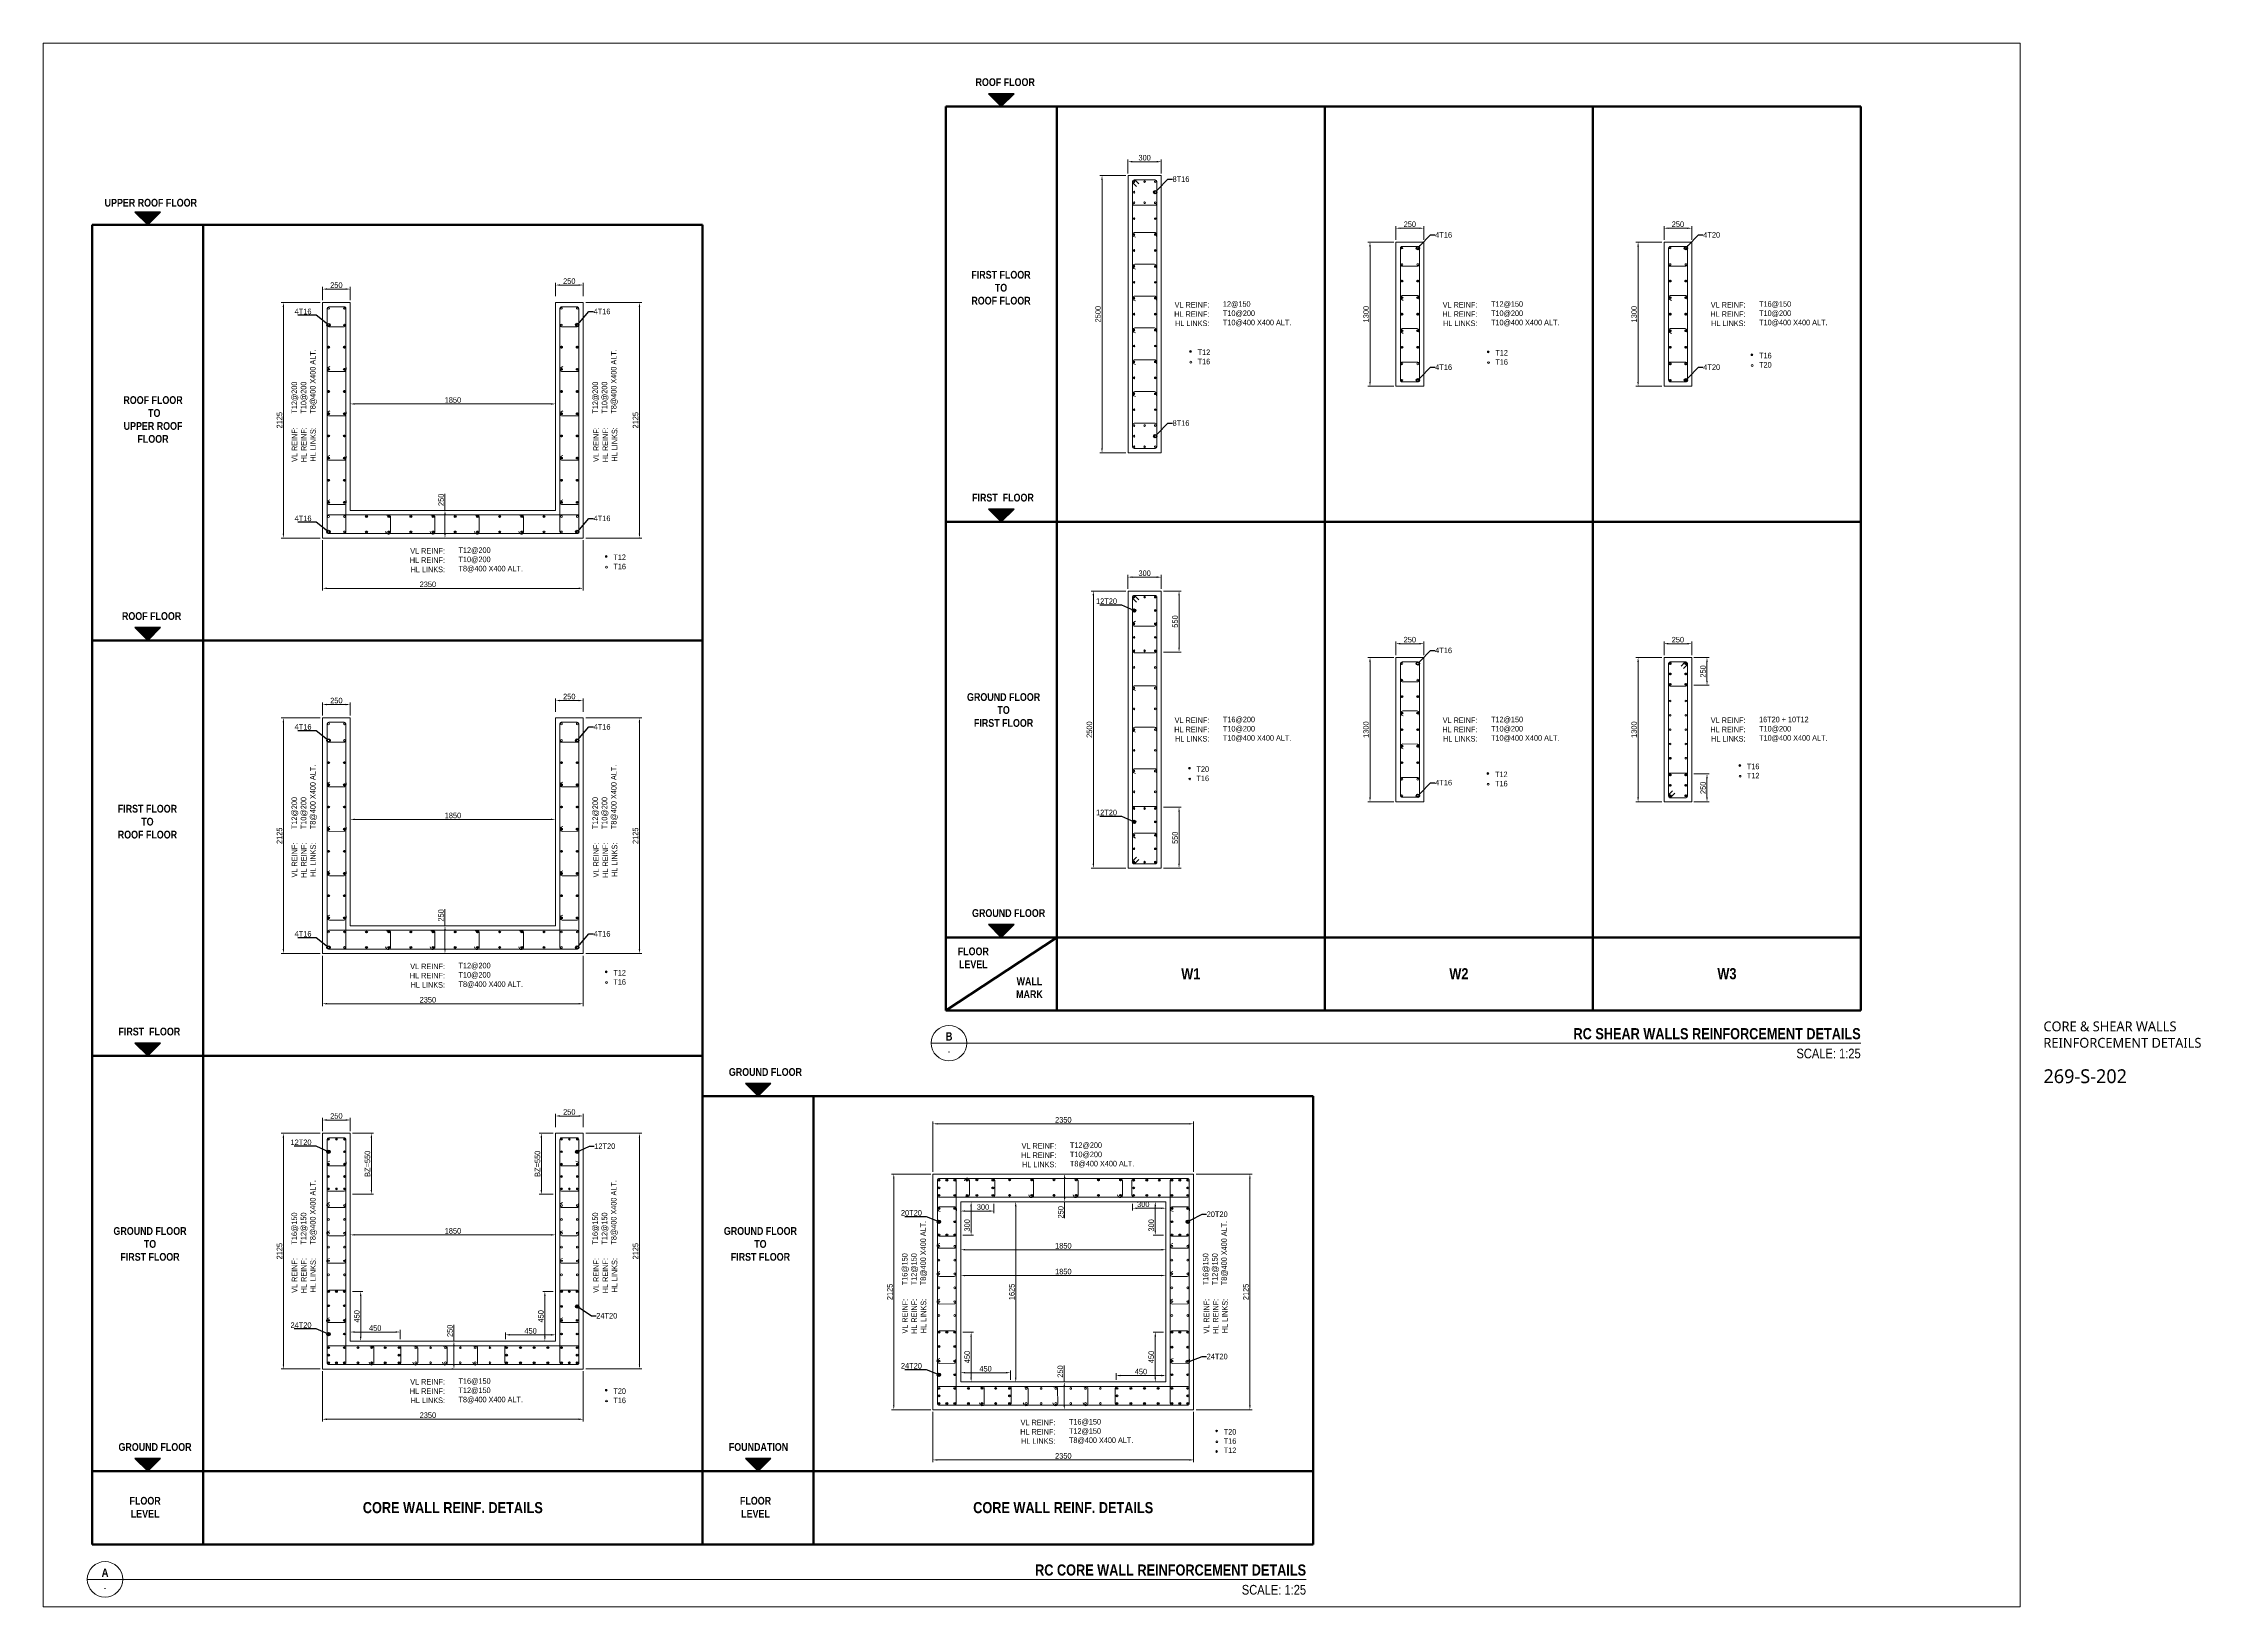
# Paper-space layout 'S202' of a CAD drawing. Header units: millimetres. Extents: x 15 to 793, y 15 to 579.
# The model-space entities are those that its viewports show. They can reach past a viewport. Long polylines and large blocks are cut down to what shows.
import ezdxf
from ezdxf import colors
from ezdxf.entities.mleader import LeaderData, LeaderLine
from ezdxf.math import Vec2, Vec3

# ---------------------------------------------------------------- set-up
doc = ezdxf.new("R2010")
doc.units = ezdxf.units.MM
doc.header["$LTSCALE"] = 50
doc.header["$PDMODE"] = 35
for name, color, linetype, lineweight in [('0_Pen_No__7', 7, 'Continuous', 0), ('A-ANNO-DIMS', 211, 'Continuous', 9), ('A-DETL', 90, 'Continuous', 9), ('A-DETL-GENF', 92, 'Continuous', 9), ('G-ANNO-TEXT', 231, 'Continuous', 9), ('G-ANNO-TTLB', 250, 'Continuous', 9), ('S-COL', 3, 'Continuous', 13)]:
    doc.layers.add(name, color=color, linetype=linetype, lineweight=lineweight)
doc.layers.add('G-ANNO-NPLT', color=191, linetype='Continuous', plot=False)
doc.styles.add('Arial', font='arial.ttf', dxfattribs={"width": 0.8, "height": 50})
doc.styles.add('Arial Narrow_1', font='ARIALN.TTF', dxfattribs={"height": 50})
doc.styles.add('Arial Narrow_10', font='ARIALN.TTF', dxfattribs={"height": 3.5})
doc.styles.add('Arial Narrow_9', font='ARIALN.TTF', dxfattribs={"height": 2.5})
doc.styles.add('Arial Narrow_B', font='ARIALNB.TTF', dxfattribs={"height": 5})
doc.styles.add('Arial Narrow_B_1', font='ARIALNB.TTF', dxfattribs={"height": 100})
doc.styles.add('Arial Narrow_B_2', font='ARIALNB.TTF', dxfattribs={"height": 70})
doc.styles.add('GENERATED_STYLE_1', font='arial.ttf')
doc.styles.add('style1', font='arial.ttf', dxfattribs={"width": 0.8, "height": 62.5})
doc.dimstyles.new('WYE_STANDARD_-_2_5mm', dxfattribs={"dimscale": 304.8, "dimtxt": 51.01297, "dimasz": 0.131234, "dimexe": 0.065617, "dimexo": 0.065617, "dimgap": 0.032808, "dimtad": 1, "dimdec": 0, "dimzin": 0, "dimdsep": 46, "dimtxsty": 'Arial', "dimsah": 1, "dimcen": 0.09, "dimazin": 0, "dimtfac": 1, "dimtdec": 4, "dimtix": 1, "dimtmove": 0, "dimatfit": 3, "dimfxl": 1, "dimtvp": 1, "dimtolj": 1, "dimtzin": 0, "dimlwd": 13, "dimlwe": 13, "dimarcsym": 2})
pattern_1 = [(45, (-3553.8824, -8152.417), (-4.490128, 4.490128), [])]

psp = doc.layouts.new('S202')

# ---------------------------------------------------------------- texts
at = {"layer": '0_Pen_No__7', "color": 7, "linetype": 'Continuous', "lineweight": 0, "insert": (736.36, 226.14), "char_height": 3.5517, "width": 78.6536, "attachment_point": 1, "style": 'GENERATED_STYLE_1'}
psp.add_mtext('\\A1;\\pxql;{\\fTrebuchet MS|b0|i0|c0|p34;CORE & SHEAR WALLS REINFORCEMENT DETAILS}', dxfattribs=at)
at = {"layer": '0_Pen_No__7', "color": 7, "linetype": 'Continuous', "lineweight": 0, "insert": (736.37, 203.82), "char_height": 5, "attachment_point": 7, "style": 'GENERATED_STYLE_1'}
psp.add_mtext('\\A1;\\pxql;{\\fTrebuchet MS|b0|i0|c0|p34;269-S-202}', dxfattribs=at)
at = {"layer": 'G-ANNO-TTLB', "lineweight": 20}
for s, insert, char_height, width, attachment_point, style in [('\\A1;B', (341.67, 220.76), 3, 22.1345, 5, 'Arial Narrow_B'), ('RC SHEAR WALLS REINFORCEMENT DETAILS', (670.46, 223.73), 4, 145.7884, 3, 'Arial Narrow_B'), ('-', (341.67, 215.38), 2.5, 1.1224, 5, 'Arial Narrow_9'), ('\\A1;A', (37.32, 27.32), 3, 22.1345, 5, 'Arial Narrow_B'), ('RC CORE WALL REINFORCEMENT DETAILS', (470.45, 30.29), 4, 145.7884, 3, 'Arial Narrow_B'), ('-', (37.32, 21.94), 2.5, 1.1224, 5, 'Arial Narrow_9')]:
    psp.add_mtext(s, dxfattribs=dict(at, insert=insert, char_height=char_height, width=width, attachment_point=attachment_point, style=style))
at = {"layer": 'G-ANNO-TTLB', "char_height": 3.5, "width": 22.8723, "attachment_point": 3, "line_spacing_factor": 0.811354, "style": 'Arial Narrow_10'}
for insert in [(670.46, 216.34), (470.45, 22.91)]:
    psp.add_mtext('SCALE: 1:25', dxfattribs=dict(at, insert=insert))

msp = doc.modelspace()

# ---------------------------------------------------------------- texts
at = {"layer": 'G-ANNO-TEXT', "color": 7, "lineweight": 13}
for s, insert, char_height, width, attachment_point, style in [('ROOF FLOOR', (16516.6, -3498.6), 70, 809.704, 1, 'Arial Narrow_B_2'), ('UPPER ROOF FLOOR', (8664.3, -4585.9), 70, 1123.988, 1, 'Arial Narrow_B_2'), ('FIRST  FLOOR', (16485.2, -7244.8), 70, 683.038, 1, 'Arial Narrow_B_2'), ('ROOF FLOOR', (8820.8, -8313), 70, 809.704, 1, 'Arial Narrow_B_2'), ('GROUND FLOOR ', (16485.2, -10991), 70, 683.038, 1, 'Arial Narrow_B_2'), ('\\pxqc;W1', (18457.2, -11573.4), 100, 2416.768, 5, 'Arial Narrow_B_1'), ('\\pxqc;W2', (20874.1, -11573.4), 100, 2416.768, 5, 'Arial Narrow_B_1'), ('\\pxqc;W3', (23291, -11573.4), 100, 2416.768, 5, 'Arial Narrow_B_1'), ('FIRST  FLOOR', (8789.4, -12059.2), 70, 683.038, 1, 'Arial Narrow_B_2'), ('GROUND FLOOR', (14292.5, -12424.2), 70, 683.038, 1, 'Arial Narrow_B_2'), ('GROUND FLOOR ', (8789.4, -15805.4), 70, 683.038, 1, 'Arial Narrow_B_2'), ('FOUNDATION', (14292.5, -15805.4), 70, 683.038, 1, 'Arial Narrow_B_2'), ('\\pxqc;CORE WALL REINF. DETAILS', (11803.8, -16387.8), 100, 4501.705, 5, 'Arial Narrow_B_1'), ('\\pxqc;CORE WALL REINF. DETAILS', (17306.9, -16387.8), 100, 4501.705, 5, 'Arial Narrow_B_1')]:
    msp.add_mtext(s, dxfattribs=dict(at, insert=insert, char_height=char_height, width=width, attachment_point=attachment_point, style=style))
at = {"layer": 'G-ANNO-TEXT', "color": 7}
for s, insert, char_height, width, attachment_point, style in [('\\pxqc;FIRST FLOOR  \\PTO \\PROOF FLOOR', (16367.8, -5235.6), 70, 756.574, 1, 'Arial Narrow_B_2'), ('\\pxqr;VL REINF: HL REINF: HL LINKS:', (18314.5, -5516.2), 50, 310.241, 1, 'Arial Narrow_1'), ('12@150\\PT10@200 \\PT10@400 X400 ALT.', (18747.1, -5509), 50, 558.507, 1, 'Arial Narrow_1'), ('\\pxqr;VL REINF: HL REINF: HL LINKS:', (20731.4, -5516.2), 50, 310.241, 1, 'Arial Narrow_1'), ('T12@150\\PT10@200 \\PT10@400 X400 ALT.', (21164, -5509), 50, 558.507, 1, 'Arial Narrow_1'), ('\\pxqr;VL REINF: HL REINF: HL LINKS:', (23148.3, -5516.2), 50, 310.241, 1, 'Arial Narrow_1'), ('T16@150\\PT10@200 \\PT10@400 X400 ALT.', (23580.9, -5509), 50, 558.507, 1, 'Arial Narrow_1'), ('T12\\PT16', (18519.2, -5944.2), 50, 558.507, 1, 'Arial Narrow_1'), ('T12\\PT16', (21203.1, -5948.8), 50, 558.507, 1, 'Arial Narrow_1'), ('T16\\PT20', (23580.7, -5974.1), 50, 558.507, 1, 'Arial Narrow_1'), ('\\pxqc;ROOF FLOOR\\P TO \\PUPPER ROOF FLOOR', (8722.6, -6365.3), 70, 756.574, 1, 'Arial Narrow_B_2'), ('\\pxqr;VL REINF: HL REINF: HL LINKS:', (11423, -7735.6), 50, 310.241, 1, 'Arial Narrow_1'), ('T12@200 \\PT10@200 \\PT8@400 X400 ALT.', (11855.6, -7728.3), 50, 509.664, 1, 'Arial Narrow_1'), ('T12\\PT16', (13251.5, -7792.8), 50, 558.507, 1, 'Arial Narrow_1'), ('\\pxqc;GROUND FLOOR TO \\PFIRST FLOOR', (16438.2, -9043.3), 70, 662.566, 1, 'Arial Narrow_B_2'), ('\\pxqr;VL REINF: \\PHL REINF: HL LINKS:', (18314.5, -9262.4), 50, 310.241, 1, 'Arial Narrow_1'), ('T16@200\\PT10@200 \\PT10@400 X400 ALT.', (18747.1, -9255.2), 50, 558.507, 1, 'Arial Narrow_1'), ('\\pxqr;VL REINF: HL REINF: HL LINKS:', (20731.4, -9262.4), 50, 310.241, 1, 'Arial Narrow_1'), ('T12@150\\PT10@200 \\PT10@400 X400 ALT.', (21164, -9255.2), 50, 558.507, 1, 'Arial Narrow_1'), ('\\pxqr;VL REINF: HL REINF: HL LINKS:', (23148.3, -9262.4), 50, 310.241, 1, 'Arial Narrow_1'), ('16T20 + 10T12\\PT10@200 \\PT10@400 X400 ALT.', (23580.9, -9255.2), 50, 558.507, 1, 'Arial Narrow_1'), ('T20\\PT16', (18509, -9702.8), 50, 558.507, 1, 'Arial Narrow_1'), ('T16\\PT12', (23471.2, -9678.5), 50, 558.507, 1, 'Arial Narrow_1'), ('T12\\PT16', (21200.5, -9750.4), 50, 558.507, 1, 'Arial Narrow_1'), ('\\pxqc;FIRST FLOOR  \\PTO \\PROOF FLOOR', (8672, -10050), 70, 756.574, 1, 'Arial Narrow_B_2'), ('T12@200 \\PT10@200 \\PT8@400 X400 ALT.', (11855.6, -11474.5), 50, 509.664, 1, 'Arial Narrow_1'), ('FLOOR LEVEL', (16496.5, -11336.5), 70, 282.072, 2, 'Arial Narrow_B_2'), ('\\pxqr;VL REINF: HL REINF: HL LINKS:', (11423, -11481.8), 50, 310.241, 1, 'Arial Narrow_1'), ('T12\\PT16', (13251.5, -11539), 50, 558.507, 1, 'Arial Narrow_1'), ('WALL MARK', (17002.6, -11606.2), 70, 282.072, 2, 'Arial Narrow_B_2'), ('\\pxqr;VL REINF: HL REINF: HL LINKS:', (16935, -13100.8), 50, 310.241, 1, 'Arial Narrow_1'), ('T12@200 \\PT10@200 \\PT8@400 X400 ALT.', (17367.7, -13093.6), 50, 509.664, 1, 'Arial Narrow_1'), ('\\pxqc;GROUND FLOOR TO \\PFIRST FLOOR', (8742.4, -13857.7), 70, 662.566, 1, 'Arial Narrow_B_2'), ('\\pxqc;GROUND FLOOR TO \\PFIRST FLOOR', (14245.5, -13857.7), 70, 662.566, 1, 'Arial Narrow_B_2'), ('\\pxqr;VL REINF: HL REINF: HL LINKS:', (11423, -15227.9), 50, 310.241, 1, 'Arial Narrow_1'), ('T16@150 \\PT12@150 \\PT8@400 X400 ALT.', (11855.6, -15220.7), 50, 509.664, 1, 'Arial Narrow_1'), ('T20\\PT16', (13251.5, -15311.6), 50, 558.507, 1, 'Arial Narrow_1'), ('\\pxqr;VL REINF: HL REINF: HL LINKS:', (16926.1, -15594.9), 50, 310.241, 1, 'Arial Narrow_1'), ('T16@150 \\PT12@150 \\PT8@400 X400 ALT.', (17358.8, -15587.7), 50, 509.664, 1, 'Arial Narrow_1'), ('T20\\PT16\\PT12', (18754.6, -15678.6), 50, 558.507, 1, 'Arial Narrow_1'), ('FLOOR LEVEL', (9029.7, -16290.4), 70, 282.072, 2, 'Arial Narrow_B_2'), ('FLOOR LEVEL', (14532.9, -16290.4), 70, 282.072, 2, 'Arial Narrow_B_2')]:
    msp.add_mtext(s, dxfattribs=dict(at, insert=insert, char_height=char_height, width=width, attachment_point=attachment_point, style=style))
at = {"layer": 'G-ANNO-TEXT', "color": 7, "char_height": 50, "rotation": 90, "style": 'Arial Narrow_1'}
for s, insert, width, attachment_point in [('T12@200 \\PT10@200 \\PT8@400 X400 ALT.', (10576.6, -6522.5), 509.664, 7), ('T12@200 \\PT10@200 \\PT8@400 X400 ALT.', (13062.8, -6522.5), 509.664, 1), ('\\pxqr;VL REINF: HL REINF: HL LINKS:', (10569.4, -6955.2), 310.241, 7), ('\\pxqr;VL REINF: HL REINF: HL LINKS:', (13070, -6955.2), 310.241, 1), ('T12@200 \\PT10@200 \\PT8@400 X400 ALT.', (10576.6, -10268.8), 509.664, 7), ('T12@200 \\PT10@200 \\PT8@400 X400 ALT.', (13062.8, -10268.8), 509.664, 1), ('\\pxqr;VL REINF: HL REINF: HL LINKS:', (10569.4, -10701.4), 310.241, 7), ('\\pxqr;VL REINF: HL REINF: HL LINKS:', (13070, -10701.4), 310.241, 1), ('T16@150\\PT12@150 \\PT8@400 X400 ALT.', (10576.6, -14014.9), 509.664, 7), ('T16@150 \\PT12@150 \\PT8@400 X400 ALT.', (13062.8, -14014.9), 509.664, 1), ('T16@150\\PT12@150 \\PT8@400 X400 ALT.', (16079.8, -14381.9), 509.664, 7), ('T16@150 \\PT12@150 \\PT8@400 X400 ALT.', (18565.9, -14381.9), 509.664, 1), ('\\pxqr;VL REINF: HL REINF: HL LINKS:', (10569.4, -14447.6), 310.241, 7), ('\\pxqr;VL REINF: HL REINF: HL LINKS:', (13070, -14447.6), 310.241, 1), ('\\pxqr;VL REINF: HL REINF: HL LINKS:', (16072.5, -14814.6), 310.241, 7), ('\\pxqr;VL REINF: HL REINF: HL LINKS:', (18573.2, -14814.6), 310.241, 1)]:
    msp.add_mtext(s, dxfattribs=dict(at, insert=insert, width=width, attachment_point=attachment_point))

# ---------------------------------------------------------------- blocks, each defined once
blk = doc.blocks.new('*D15')
at = {"layer": 'A-ANNO-DIMS', "color": 0, "lineweight": 13, "transparency": 16777216}
for p, q in [((13002, -9266), (13507, -9266)), ((13487, -9306), (13487, -11351)), ((13002, -11391), (13507, -11391))]:
    blk.add_line(p, q, dxfattribs=at)
at = {"layer": 'A-ANNO-DIMS', "color": 0, "transparency": 16777216}
for points in [[(13480, -9306), (13493, -9306), (13487, -9266)], [(13480, -11351), (13493, -11351), (13487, -11391)]]:
    blk.add_solid(points, dxfattribs=at)
at = {"layer": 'Defpoints', "color": 0, "transparency": 16777216}
for p in [(12982, -9266), (12982, -11391), (13487, -11391)]:
    blk.add_point(p, dxfattribs=at)
at = {"layer": 'A-ANNO-DIMS', "color": 0, "lineweight": 13, "transparency": 16777216, "insert": (13451, -10329), "char_height": 50, "attachment_point": 5, "rotation": 90, "style": 'Arial'}
blk.add_mtext('\\A1;2125', dxfattribs=at)
blk = doc.blocks.new('*D16')
at = {"layer": 'A-ANNO-DIMS', "color": 0, "lineweight": 13, "transparency": 16777216}
for p, q in [((10629, -11411), (10629, -11864)), ((12979, -11411), (12979, -11864)), ((12939, -11844), (10669, -11844))]:
    blk.add_line(p, q, dxfattribs=at)
at = {"layer": 'A-ANNO-DIMS', "color": 0, "transparency": 16777216}
for points in [[(10669, -11837), (10669, -11850), (10629, -11844)], [(12939, -11837), (12939, -11850), (12979, -11844)]]:
    blk.add_solid(points, dxfattribs=at)
at = {"layer": 'Defpoints', "color": 0, "transparency": 16777216}
for p in [(10629, -11391), (12979, -11391), (10629, -11844)]:
    blk.add_point(p, dxfattribs=at)
at = {"layer": 'A-ANNO-DIMS', "color": 0, "lineweight": 13, "transparency": 16777216, "insert": (11579, -11808), "char_height": 50, "attachment_point": 5, "style": 'Arial'}
blk.add_mtext('\\A1;2350', dxfattribs=at)
blk = doc.blocks.new('*D17')
at = {"layer": 'A-ANNO-DIMS', "color": 0, "lineweight": 13, "transparency": 16777216}
for p, q in [((12730, -9210), (12730, -9090)), ((12939, -9110), (12770, -9110)), ((12979, -9210), (12979, -9090))]:
    blk.add_line(p, q, dxfattribs=at)
at = {"layer": 'A-ANNO-DIMS', "color": 0, "transparency": 16777216}
for points in [[(12770, -9103), (12770, -9116), (12730, -9110)], [(12939, -9103), (12939, -9116), (12979, -9110)]]:
    blk.add_solid(points, dxfattribs=at)
at = {"layer": 'Defpoints', "color": 0, "transparency": 16777216}
for p in [(12730, -9110), (12730, -9230), (12979, -9230)]:
    blk.add_point(p, dxfattribs=at)
at = {"layer": 'A-ANNO-DIMS', "color": 0, "lineweight": 13, "transparency": 16777216, "insert": (12854, -9074), "char_height": 50, "attachment_point": 5, "style": 'Arial'}
blk.add_mtext('\\A1;250', dxfattribs=at)
blk = doc.blocks.new('*D18')
at = {"layer": 'A-ANNO-DIMS', "color": 0, "lineweight": 13, "transparency": 16777216}
for p, q in [((10629, -9246), (10629, -9126)), ((10879, -9246), (10879, -9126)), ((10839, -9146), (10669, -9146))]:
    blk.add_line(p, q, dxfattribs=at)
at = {"layer": 'A-ANNO-DIMS', "color": 0, "transparency": 16777216}
for points in [[(10669, -9139), (10669, -9152), (10629, -9146)], [(10839, -9139), (10839, -9152), (10879, -9146)]]:
    blk.add_solid(points, dxfattribs=at)
at = {"layer": 'Defpoints', "color": 0, "transparency": 16777216}
for p in [(10629, -9146), (10629, -9266), (10879, -9266)]:
    blk.add_point(p, dxfattribs=at)
at = {"layer": 'A-ANNO-DIMS', "color": 0, "lineweight": 13, "transparency": 16777216, "insert": (10754, -9110), "char_height": 50, "attachment_point": 5, "style": 'Arial'}
blk.add_mtext('\\A1;250', dxfattribs=at)
blk = doc.blocks.new('*D19')
at = {"layer": 'A-ANNO-DIMS', "color": 0, "lineweight": 13, "transparency": 16777216}
for p, q in [((10609, -9266), (10256, -9266)), ((10276, -9306), (10276, -11351)), ((10609, -11391), (10256, -11391))]:
    blk.add_line(p, q, dxfattribs=at)
at = {"layer": 'A-ANNO-DIMS', "color": 0, "transparency": 16777216}
for points in [[(10270, -9306), (10283, -9306), (10276, -9266)], [(10270, -11351), (10283, -11351), (10276, -11391)]]:
    blk.add_solid(points, dxfattribs=at)
at = {"layer": 'Defpoints', "color": 0, "transparency": 16777216}
for p in [(10629, -9266), (10276, -11391), (10629, -11391)]:
    blk.add_point(p, dxfattribs=at)
at = {"layer": 'A-ANNO-DIMS', "color": 0, "lineweight": 13, "transparency": 16777216, "insert": (10241, -10329), "char_height": 50, "attachment_point": 5, "rotation": 90, "style": 'Arial'}
blk.add_mtext('\\A1;2125', dxfattribs=at)
blk = doc.blocks.new('*D21')
at = {"layer": 'A-ANNO-DIMS', "color": 0, "lineweight": 13, "transparency": 16777216}
for p, q in [((10879, -10184), (10879, -10161)), ((12690, -10181), (10919, -10181)), ((12730, -10184), (12730, -10161))]:
    blk.add_line(p, q, dxfattribs=at)
at = {"layer": 'A-ANNO-DIMS', "color": 0, "transparency": 16777216}
for points in [[(10919, -10175), (10919, -10188), (10879, -10181)], [(12690, -10175), (12690, -10188), (12730, -10181)]]:
    blk.add_solid(points, dxfattribs=at)
at = {"layer": 'Defpoints', "color": 0, "transparency": 16777216}
for p in [(10879, -10181), (10879, -10204), (12730, -10204)]:
    blk.add_point(p, dxfattribs=at)
at = {"layer": 'A-ANNO-DIMS', "color": 0, "lineweight": 13, "transparency": 16777216, "insert": (11805, -10146), "char_height": 50, "attachment_point": 5, "style": 'Arial'}
blk.add_mtext('\\A1;1850', dxfattribs=at)
blk = doc.blocks.new('*D20')
at = {"layer": 'A-ANNO-DIMS', "color": 0, "lineweight": 13, "transparency": 16777216}
for p, q in [((11733, -11141), (11733, -10992)), ((11724, -11141), (11713, -11141)), ((11733, -11351), (11733, -11181)), ((11724, -11391), (11713, -11391))]:
    blk.add_line(p, q, dxfattribs=at)
at = {"layer": 'A-ANNO-DIMS', "color": 0, "transparency": 16777216}
for points in [[(11727, -11181), (11740, -11181), (11733, -11141)], [(11727, -11351), (11740, -11351), (11733, -11391)]]:
    blk.add_solid(points, dxfattribs=at)
at = {"layer": 'Defpoints', "color": 0, "transparency": 16777216}
for p in [(11744, -11141), (11733, -11391), (11744, -11391)]:
    blk.add_point(p, dxfattribs=at)
at = {"layer": 'A-ANNO-DIMS', "color": 0, "lineweight": 13, "transparency": 16777216, "insert": (11698, -11047), "char_height": 50, "attachment_point": 5, "rotation": 90, "style": 'Arial'}
blk.add_mtext('\\A1;250', dxfattribs=at)
blk = doc.blocks.new('*D22')
at = {"layer": 'A-ANNO-DIMS', "color": 0, "lineweight": 13, "transparency": 16777216}
for p, q in [((17871, -8122), (17559, -8122)), ((17579, -8162), (17579, -10582)), ((17871, -10622), (17559, -10622))]:
    blk.add_line(p, q, dxfattribs=at)
at = {"layer": 'A-ANNO-DIMS', "color": 0, "transparency": 16777216}
for points in [[(17572, -8162), (17585, -8162), (17579, -8122)], [(17572, -10582), (17585, -10582), (17579, -10622)]]:
    blk.add_solid(points, dxfattribs=at)
at = {"layer": 'Defpoints', "color": 0, "transparency": 16777216}
for p in [(17891, -8122), (17579, -10622), (17891, -10622)]:
    blk.add_point(p, dxfattribs=at)
at = {"layer": 'A-ANNO-DIMS', "color": 0, "lineweight": 13, "transparency": 16777216, "insert": (17543, -9372), "char_height": 50, "attachment_point": 5, "rotation": 90, "style": 'Arial'}
blk.add_mtext('\\A1;2500', dxfattribs=at)
blk = doc.blocks.new('*D23')
at = {"layer": 'A-ANNO-DIMS', "color": 0, "lineweight": 13, "transparency": 16777216}
for p, q in [((17891, -8102), (17891, -7977)), ((17931, -7997), (18151, -7997)), ((18191, -8102), (18191, -7977))]:
    blk.add_line(p, q, dxfattribs=at)
at = {"layer": 'A-ANNO-DIMS', "color": 0, "transparency": 16777216}
for points in [[(17931, -7990), (17931, -8004), (17891, -7997)], [(18151, -7990), (18151, -8004), (18191, -7997)]]:
    blk.add_solid(points, dxfattribs=at)
at = {"layer": 'Defpoints', "color": 0, "transparency": 16777216}
for p in [(17891, -8122), (18191, -7997), (18191, -8122)]:
    blk.add_point(p, dxfattribs=at)
at = {"layer": 'A-ANNO-DIMS', "color": 0, "lineweight": 13, "transparency": 16777216, "insert": (18041, -7962), "char_height": 50, "attachment_point": 5, "style": 'Arial'}
blk.add_mtext('\\A1;300', dxfattribs=at)
blk = doc.blocks.new('*D25')
at = {"layer": 'A-ANNO-DIMS', "color": 0, "lineweight": 13, "transparency": 16777216}
for p, q in [((17871, -4376), (17637, -4376)), ((17657, -4416), (17657, -6836)), ((17871, -6876), (17637, -6876))]:
    blk.add_line(p, q, dxfattribs=at)
at = {"layer": 'A-ANNO-DIMS', "color": 0, "transparency": 16777216}
for points in [[(17650, -4416), (17663, -4416), (17657, -4376)], [(17650, -6836), (17663, -6836), (17657, -6876)]]:
    blk.add_solid(points, dxfattribs=at)
at = {"layer": 'Defpoints', "color": 0, "transparency": 16777216}
for p in [(17891, -4376), (17657, -6876), (17891, -6876)]:
    blk.add_point(p, dxfattribs=at)
at = {"layer": 'A-ANNO-DIMS', "color": 0, "lineweight": 13, "transparency": 16777216, "insert": (17621, -5626), "char_height": 50, "attachment_point": 5, "rotation": 90, "style": 'Arial'}
blk.add_mtext('\\A1;2500', dxfattribs=at)
blk = doc.blocks.new('*D26')
at = {"layer": 'A-ANNO-DIMS', "color": 0, "lineweight": 13, "transparency": 16777216}
for p, q in [((17891, -4356), (17891, -4231)), ((17931, -4251), (18151, -4251)), ((18191, -4356), (18191, -4231))]:
    blk.add_line(p, q, dxfattribs=at)
at = {"layer": 'A-ANNO-DIMS', "color": 0, "transparency": 16777216}
for points in [[(17931, -4244), (17931, -4258), (17891, -4251)], [(18151, -4244), (18151, -4258), (18191, -4251)]]:
    blk.add_solid(points, dxfattribs=at)
at = {"layer": 'Defpoints', "color": 0, "transparency": 16777216}
for p in [(18191, -4251), (17891, -4376), (18191, -4376)]:
    blk.add_point(p, dxfattribs=at)
at = {"layer": 'A-ANNO-DIMS', "color": 0, "lineweight": 13, "transparency": 16777216, "insert": (18041, -4215), "char_height": 50, "attachment_point": 5, "style": 'Arial'}
blk.add_mtext('\\A1;300', dxfattribs=at)
blk = doc.blocks.new('*D28')
at = {"layer": 'A-ANNO-DIMS', "color": 0, "lineweight": 13, "transparency": 16777216}
for p, q in [((20287, -8722), (20053, -8722)), ((20073, -8762), (20073, -9982)), ((20287, -10022), (20053, -10022))]:
    blk.add_line(p, q, dxfattribs=at)
at = {"layer": 'A-ANNO-DIMS', "color": 0, "transparency": 16777216}
for points in [[(20066, -8762), (20080, -8762), (20073, -8722)], [(20066, -9982), (20080, -9982), (20073, -10022)]]:
    blk.add_solid(points, dxfattribs=at)
at = {"layer": 'Defpoints', "color": 0, "transparency": 16777216}
for p in [(20307, -8722), (20073, -10022), (20307, -10022)]:
    blk.add_point(p, dxfattribs=at)
at = {"layer": 'A-ANNO-DIMS', "color": 0, "lineweight": 13, "transparency": 16777216, "insert": (20037, -9372), "char_height": 50, "attachment_point": 5, "rotation": 90, "style": 'Arial'}
blk.add_mtext('\\A1;1300', dxfattribs=at)
blk = doc.blocks.new('*D29')
at = {"layer": 'A-ANNO-DIMS', "color": 0, "lineweight": 13, "transparency": 16777216}
for p, q in [((20307, -8702), (20307, -8577)), ((20347, -8597), (20517, -8597)), ((20557, -8702), (20557, -8577))]:
    blk.add_line(p, q, dxfattribs=at)
at = {"layer": 'A-ANNO-DIMS', "color": 0, "transparency": 16777216}
for points in [[(20347, -8590), (20347, -8604), (20307, -8597)], [(20517, -8590), (20517, -8604), (20557, -8597)]]:
    blk.add_solid(points, dxfattribs=at)
at = {"layer": 'Defpoints', "color": 0, "transparency": 16777216}
for p in [(20307, -8722), (20557, -8597), (20557, -8722)]:
    blk.add_point(p, dxfattribs=at)
at = {"layer": 'A-ANNO-DIMS', "color": 0, "lineweight": 13, "transparency": 16777216, "insert": (20432, -8561), "char_height": 50, "attachment_point": 5, "style": 'Arial'}
blk.add_mtext('\\A1;250', dxfattribs=at)
blk = doc.blocks.new('*D34')
at = {"layer": 'A-ANNO-DIMS', "color": 0, "lineweight": 13, "transparency": 16777216}
for p, q in [((13002, -13012), (13507, -13012)), ((13487, -13052), (13487, -15097)), ((13002, -15137), (13507, -15137))]:
    blk.add_line(p, q, dxfattribs=at)
at = {"layer": 'A-ANNO-DIMS', "color": 0, "transparency": 16777216}
for points in [[(13480, -13052), (13493, -13052), (13487, -13012)], [(13480, -15097), (13493, -15097), (13487, -15137)]]:
    blk.add_solid(points, dxfattribs=at)
at = {"layer": 'Defpoints', "color": 0, "transparency": 16777216}
for p in [(12982, -13012), (12982, -15137), (13487, -15137)]:
    blk.add_point(p, dxfattribs=at)
at = {"layer": 'A-ANNO-DIMS', "color": 0, "lineweight": 13, "transparency": 16777216, "insert": (13451, -14075), "char_height": 50, "attachment_point": 5, "rotation": 90, "style": 'Arial'}
blk.add_mtext('\\A1;2125', dxfattribs=at)
blk = doc.blocks.new('*D35')
at = {"layer": 'A-ANNO-DIMS', "color": 0, "lineweight": 13, "transparency": 16777216}
for p, q in [((10629, -15157), (10629, -15610)), ((12979, -15157), (12979, -15610)), ((12939, -15590), (10669, -15590))]:
    blk.add_line(p, q, dxfattribs=at)
at = {"layer": 'A-ANNO-DIMS', "color": 0, "transparency": 16777216}
for points in [[(10669, -15583), (10669, -15597), (10629, -15590)], [(12939, -15583), (12939, -15597), (12979, -15590)]]:
    blk.add_solid(points, dxfattribs=at)
at = {"layer": 'Defpoints', "color": 0, "transparency": 16777216}
for p in [(10629, -15137), (12979, -15137), (10629, -15590)]:
    blk.add_point(p, dxfattribs=at)
at = {"layer": 'A-ANNO-DIMS', "color": 0, "lineweight": 13, "transparency": 16777216, "insert": (11579, -15554), "char_height": 50, "attachment_point": 5, "style": 'Arial'}
blk.add_mtext('\\A1;2350', dxfattribs=at)
blk = doc.blocks.new('*D36')
at = {"layer": 'A-ANNO-DIMS', "color": 0, "lineweight": 13, "transparency": 16777216}
for p, q in [((12730, -12956), (12730, -12836)), ((12979, -12956), (12979, -12836)), ((12939, -12856), (12770, -12856))]:
    blk.add_line(p, q, dxfattribs=at)
at = {"layer": 'A-ANNO-DIMS', "color": 0, "transparency": 16777216}
for points in [[(12770, -12849), (12770, -12862), (12730, -12856)], [(12939, -12849), (12939, -12862), (12979, -12856)]]:
    blk.add_solid(points, dxfattribs=at)
at = {"layer": 'Defpoints', "color": 0, "transparency": 16777216}
for p in [(12730, -12856), (12730, -12976), (12979, -12976)]:
    blk.add_point(p, dxfattribs=at)
at = {"layer": 'A-ANNO-DIMS', "color": 0, "lineweight": 13, "transparency": 16777216, "insert": (12854, -12820), "char_height": 50, "attachment_point": 5, "style": 'Arial'}
blk.add_mtext('\\A1;250', dxfattribs=at)
blk = doc.blocks.new('*D37')
at = {"layer": 'A-ANNO-DIMS', "color": 0, "lineweight": 13, "transparency": 16777216}
for p, q in [((10629, -12992), (10629, -12872)), ((10839, -12892), (10669, -12892)), ((10879, -12992), (10879, -12872))]:
    blk.add_line(p, q, dxfattribs=at)
at = {"layer": 'A-ANNO-DIMS', "color": 0, "transparency": 16777216}
for points in [[(10669, -12885), (10669, -12899), (10629, -12892)], [(10839, -12885), (10839, -12899), (10879, -12892)]]:
    blk.add_solid(points, dxfattribs=at)
at = {"layer": 'Defpoints', "color": 0, "transparency": 16777216}
for p in [(10629, -12892), (10629, -13012), (10879, -13012)]:
    blk.add_point(p, dxfattribs=at)
at = {"layer": 'A-ANNO-DIMS', "color": 0, "lineweight": 13, "transparency": 16777216, "insert": (10754, -12856), "char_height": 50, "attachment_point": 5, "style": 'Arial'}
blk.add_mtext('\\A1;250', dxfattribs=at)
blk = doc.blocks.new('*D32')
at = {"layer": 'A-ANNO-DIMS', "color": 0, "lineweight": 13, "transparency": 16777216}
for p, q in [((10609, -13012), (10256, -13012)), ((10276, -13052), (10276, -15097)), ((10609, -15137), (10256, -15137))]:
    blk.add_line(p, q, dxfattribs=at)
at = {"layer": 'A-ANNO-DIMS', "color": 0, "transparency": 16777216}
for points in [[(10270, -13052), (10283, -13052), (10276, -13012)], [(10270, -15097), (10283, -15097), (10276, -15137)]]:
    blk.add_solid(points, dxfattribs=at)
at = {"layer": 'Defpoints', "color": 0, "transparency": 16777216}
for p in [(10629, -13012), (10276, -15137), (10629, -15137)]:
    blk.add_point(p, dxfattribs=at)
at = {"layer": 'A-ANNO-DIMS', "color": 0, "lineweight": 13, "transparency": 16777216, "insert": (10241, -14075), "char_height": 50, "attachment_point": 5, "rotation": 90, "style": 'Arial'}
blk.add_mtext('\\A1;2125', dxfattribs=at)
blk = doc.blocks.new('*D38')
at = {"layer": 'A-ANNO-DIMS', "color": 0, "lineweight": 13, "transparency": 16777216}
for p, q in [((10879, -13930), (10879, -13908)), ((12690, -13928), (10919, -13928)), ((12730, -13930), (12730, -13908))]:
    blk.add_line(p, q, dxfattribs=at)
at = {"layer": 'A-ANNO-DIMS', "color": 0, "transparency": 16777216}
for points in [[(10919, -13921), (10919, -13934), (10879, -13928)], [(12690, -13921), (12690, -13934), (12730, -13928)]]:
    blk.add_solid(points, dxfattribs=at)
at = {"layer": 'Defpoints', "color": 0, "transparency": 16777216}
for p in [(10879, -13928), (10879, -13950), (12730, -13950)]:
    blk.add_point(p, dxfattribs=at)
at = {"layer": 'A-ANNO-DIMS', "color": 0, "lineweight": 13, "transparency": 16777216, "insert": (11805, -13892), "char_height": 50, "attachment_point": 5, "style": 'Arial'}
blk.add_mtext('\\A1;1850', dxfattribs=at)
blk = doc.blocks.new('*D33')
at = {"layer": 'A-ANNO-DIMS', "color": 0, "lineweight": 13, "transparency": 16777216}
for p, q in [((11814, -14887), (11814, -14738)), ((11804, -14887), (11794, -14887)), ((11814, -15097), (11814, -14927)), ((11804, -15137), (11794, -15137))]:
    blk.add_line(p, q, dxfattribs=at)
at = {"layer": 'A-ANNO-DIMS', "color": 0, "transparency": 16777216}
for points in [[(11807, -14927), (11820, -14927), (11814, -14887)], [(11807, -15097), (11820, -15097), (11814, -15137)]]:
    blk.add_solid(points, dxfattribs=at)
at = {"layer": 'Defpoints', "color": 0, "transparency": 16777216}
for p in [(11824, -14887), (11814, -15137), (11824, -15137)]:
    blk.add_point(p, dxfattribs=at)
at = {"layer": 'A-ANNO-DIMS', "color": 0, "lineweight": 13, "transparency": 16777216, "insert": (11778, -14793), "char_height": 50, "attachment_point": 5, "rotation": 90, "style": 'Arial'}
blk.add_mtext('\\A1;250', dxfattribs=at)
blk = doc.blocks.new('*D39')
at = {"layer": 'A-ANNO-DIMS', "color": 0, "lineweight": 13, "transparency": 16777216}
for p, q in [((10879, -14867), (10879, -14784)), ((11329, -14867), (11329, -14784)), ((10919, -14804), (11289, -14804))]:
    blk.add_line(p, q, dxfattribs=at)
at = {"layer": 'A-ANNO-DIMS', "color": 0, "transparency": 16777216}
for points in [[(10919, -14797), (10919, -14810), (10879, -14804)], [(11289, -14797), (11289, -14810), (11329, -14804)]]:
    blk.add_solid(points, dxfattribs=at)
at = {"layer": 'Defpoints', "color": 0, "transparency": 16777216}
for p in [(10879, -14887), (11329, -14804), (11329, -14887)]:
    blk.add_point(p, dxfattribs=at)
at = {"layer": 'A-ANNO-DIMS', "color": 0, "lineweight": 13, "transparency": 16777216, "insert": (11104, -14768), "char_height": 50, "attachment_point": 5, "style": 'Arial'}
blk.add_mtext('\\A1;450', dxfattribs=at)
blk = doc.blocks.new('*D40')
at = {"layer": 'A-ANNO-DIMS', "color": 0, "lineweight": 13, "transparency": 16777216}
for p, q in [((12280, -14867), (12280, -14809)), ((12320, -14829), (12690, -14829)), ((12730, -14867), (12730, -14809))]:
    blk.add_line(p, q, dxfattribs=at)
at = {"layer": 'A-ANNO-DIMS', "color": 0, "transparency": 16777216}
for points in [[(12320, -14822), (12320, -14836), (12280, -14829)], [(12690, -14822), (12690, -14836), (12730, -14829)]]:
    blk.add_solid(points, dxfattribs=at)
at = {"layer": 'Defpoints', "color": 0, "transparency": 16777216}
for p in [(12280, -14887), (12730, -14829), (12730, -14887)]:
    blk.add_point(p, dxfattribs=at)
at = {"layer": 'A-ANNO-DIMS', "color": 0, "lineweight": 13, "transparency": 16777216, "insert": (12505, -14794), "char_height": 50, "attachment_point": 5, "style": 'Arial'}
blk.add_mtext('\\A1;450', dxfattribs=at)
blk = doc.blocks.new('*D41')
at = {"layer": 'A-ANNO-DIMS', "color": 0, "lineweight": 13, "transparency": 16777216}
for p, q in [((10899, -14438), (10993, -14438)), ((10973, -14847), (10973, -14478)), ((10899, -14887), (10993, -14887))]:
    blk.add_line(p, q, dxfattribs=at)
at = {"layer": 'A-ANNO-DIMS', "color": 0, "transparency": 16777216}
for points in [[(10967, -14478), (10980, -14478), (10973, -14438)], [(10967, -14847), (10980, -14847), (10973, -14887)]]:
    blk.add_solid(points, dxfattribs=at)
at = {"layer": 'Defpoints', "color": 0, "transparency": 16777216}
for p in [(10879, -14438), (10973, -14438), (10879, -14887)]:
    blk.add_point(p, dxfattribs=at)
at = {"layer": 'A-ANNO-DIMS', "color": 0, "transparency": 16777216, "insert": (10938, -14662), "char_height": 50, "attachment_point": 5, "rotation": 90, "style": 'Arial'}
blk.add_mtext('\\A1;450', dxfattribs=at)
blk = doc.blocks.new('*D42')
at = {"layer": 'A-ANNO-DIMS', "color": 0, "lineweight": 13, "transparency": 16777216}
for p, q in [((10899, -13012), (11090, -13012)), ((11070, -13052), (11070, -13522)), ((10899, -13562), (11090, -13562))]:
    blk.add_line(p, q, dxfattribs=at)
at = {"layer": 'A-ANNO-DIMS', "color": 0, "transparency": 16777216}
for points in [[(11063, -13052), (11076, -13052), (11070, -13012)], [(11063, -13522), (11076, -13522), (11070, -13562)]]:
    blk.add_solid(points, dxfattribs=at)
at = {"layer": 'Defpoints', "color": 0, "transparency": 16777216}
for p in [(10879, -13012), (10879, -13562), (11070, -13562)]:
    blk.add_point(p, dxfattribs=at)
at = {"layer": 'A-ANNO-DIMS', "color": 0, "transparency": 16777216, "insert": (11034, -13287), "char_height": 50, "attachment_point": 5, "rotation": 90, "style": 'Arial'}
blk.add_mtext('\\A1;BZ=550', dxfattribs=at)
blk = doc.blocks.new('*D43')
at = {"layer": 'A-ANNO-DIMS', "color": 0, "lineweight": 13, "transparency": 16777216}
for p, q in [((12710, -13012), (12582, -13012)), ((12602, -13052), (12602, -13522)), ((12710, -13562), (12582, -13562))]:
    blk.add_line(p, q, dxfattribs=at)
at = {"layer": 'A-ANNO-DIMS', "color": 0, "transparency": 16777216}
for points in [[(12595, -13052), (12609, -13052), (12602, -13012)], [(12595, -13522), (12609, -13522), (12602, -13562)]]:
    blk.add_solid(points, dxfattribs=at)
at = {"layer": 'Defpoints', "color": 0, "transparency": 16777216}
for p in [(12730, -13012), (12602, -13562), (12730, -13562)]:
    blk.add_point(p, dxfattribs=at)
at = {"layer": 'A-ANNO-DIMS', "color": 0, "transparency": 16777216, "insert": (12567, -13287), "char_height": 50, "attachment_point": 5, "rotation": 90, "style": 'Arial'}
blk.add_mtext('\\A1;BZ=550', dxfattribs=at)
blk = doc.blocks.new('_DotBlank')
at = {"color": 0, "linetype": 'ByBlock', "lineweight": -2}
blk.add_line((-0.5, 0), (-1, 0), dxfattribs=at)
blk.add_circle((0, 0), 0.5, dxfattribs=at)
blk = doc.blocks.new('*D45')
at = {"layer": 'A-ANNO-DIMS', "color": 0, "lineweight": 13, "transparency": 16777216}
for p, q in [((12708, -14438), (12614, -14438)), ((12634, -14847), (12634, -14478)), ((12708, -14887), (12614, -14887))]:
    blk.add_line(p, q, dxfattribs=at)
at = {"layer": 'A-ANNO-DIMS', "color": 0, "transparency": 16777216}
for points in [[(12627, -14478), (12640, -14478), (12634, -14438)], [(12627, -14847), (12640, -14847), (12634, -14887)]]:
    blk.add_solid(points, dxfattribs=at)
at = {"layer": 'Defpoints', "color": 0, "transparency": 16777216}
for p in [(12634, -14438), (12728, -14438), (12728, -14887)]:
    blk.add_point(p, dxfattribs=at)
at = {"layer": 'A-ANNO-DIMS', "color": 0, "transparency": 16777216, "insert": (12598, -14662), "char_height": 50, "attachment_point": 5, "rotation": 90, "style": 'Arial'}
blk.add_mtext('\\A1;450', dxfattribs=at)
blk = doc.blocks.new('*D46')
at = {"layer": 'A-ANNO-DIMS', "color": 0, "lineweight": 13, "transparency": 16777216}
for p, q in [((18211, -10072), (18371, -10072)), ((18351, -10582), (18351, -10112)), ((18211, -10622), (18371, -10622))]:
    blk.add_line(p, q, dxfattribs=at)
at = {"layer": 'A-ANNO-DIMS', "color": 0, "transparency": 16777216}
for points in [[(18345, -10112), (18358, -10112), (18351, -10072)], [(18345, -10582), (18358, -10582), (18351, -10622)]]:
    blk.add_solid(points, dxfattribs=at)
at = {"layer": 'Defpoints', "color": 0, "transparency": 16777216}
for p in [(18191, -10072), (18351, -10072), (18191, -10622)]:
    blk.add_point(p, dxfattribs=at)
at = {"layer": 'A-ANNO-DIMS', "color": 0, "lineweight": 13, "transparency": 16777216, "insert": (18316, -10347), "char_height": 50, "attachment_point": 5, "rotation": 90, "style": 'Arial'}
blk.add_mtext('\\A1;550', dxfattribs=at)
blk = doc.blocks.new('*D47')
at = {"layer": 'A-ANNO-DIMS', "color": 0, "lineweight": 13, "transparency": 16777216}
for p, q in [((22704, -8722), (22470, -8722)), ((22490, -8762), (22490, -9982)), ((22704, -10022), (22470, -10022))]:
    blk.add_line(p, q, dxfattribs=at)
at = {"layer": 'A-ANNO-DIMS', "color": 0, "transparency": 16777216}
for points in [[(22483, -8762), (22497, -8762), (22490, -8722)], [(22483, -9982), (22497, -9982), (22490, -10022)]]:
    blk.add_solid(points, dxfattribs=at)
at = {"layer": 'Defpoints', "color": 0, "transparency": 16777216}
for p in [(22724, -8722), (22490, -10022), (22724, -10022)]:
    blk.add_point(p, dxfattribs=at)
at = {"layer": 'A-ANNO-DIMS', "color": 0, "lineweight": 13, "transparency": 16777216, "insert": (22454, -9372), "char_height": 50, "attachment_point": 5, "rotation": 90, "style": 'Arial'}
blk.add_mtext('\\A1;1300', dxfattribs=at)
blk = doc.blocks.new('*D48')
at = {"layer": 'A-ANNO-DIMS', "color": 0, "lineweight": 13, "transparency": 16777216}
for p, q in [((22724, -8702), (22724, -8577)), ((22764, -8597), (22934, -8597)), ((22974, -8702), (22974, -8577))]:
    blk.add_line(p, q, dxfattribs=at)
at = {"layer": 'A-ANNO-DIMS', "color": 0, "transparency": 16777216}
for points in [[(22764, -8590), (22764, -8604), (22724, -8597)], [(22934, -8590), (22934, -8604), (22974, -8597)]]:
    blk.add_solid(points, dxfattribs=at)
at = {"layer": 'Defpoints', "color": 0, "transparency": 16777216}
for p in [(22724, -8722), (22974, -8597), (22974, -8722)]:
    blk.add_point(p, dxfattribs=at)
at = {"layer": 'A-ANNO-DIMS', "color": 0, "lineweight": 13, "transparency": 16777216, "insert": (22849, -8561), "char_height": 50, "attachment_point": 5, "style": 'Arial'}
blk.add_mtext('\\A1;250', dxfattribs=at)
blk = doc.blocks.new('*D49')
at = {"layer": 'A-ANNO-DIMS', "color": 0, "lineweight": 13, "transparency": 16777216}
for p, q in [((18211, -8122), (18371, -8122)), ((18351, -8162), (18351, -8632)), ((18211, -8672), (18371, -8672))]:
    blk.add_line(p, q, dxfattribs=at)
at = {"layer": 'A-ANNO-DIMS', "color": 0, "transparency": 16777216}
for points in [[(18345, -8162), (18358, -8162), (18351, -8122)], [(18345, -8632), (18358, -8632), (18351, -8672)]]:
    blk.add_solid(points, dxfattribs=at)
at = {"layer": 'Defpoints', "color": 0, "transparency": 16777216}
for p in [(18191, -8122), (18191, -8672), (18351, -8672)]:
    blk.add_point(p, dxfattribs=at)
at = {"layer": 'A-ANNO-DIMS', "color": 0, "lineweight": 13, "transparency": 16777216, "insert": (18316, -8397), "char_height": 50, "attachment_point": 5, "rotation": 90, "style": 'Arial'}
blk.add_mtext('\\A1;550', dxfattribs=at)
blk = doc.blocks.new('*D50')
at = {"layer": 'A-ANNO-DIMS', "color": 0, "lineweight": 13, "transparency": 16777216}
for p, q in [((22704, -4976), (22470, -4976)), ((22490, -5016), (22490, -6236)), ((22704, -6276), (22470, -6276))]:
    blk.add_line(p, q, dxfattribs=at)
at = {"layer": 'A-ANNO-DIMS', "color": 0, "transparency": 16777216}
for points in [[(22483, -5016), (22497, -5016), (22490, -4976)], [(22483, -6236), (22497, -6236), (22490, -6276)]]:
    blk.add_solid(points, dxfattribs=at)
at = {"layer": 'Defpoints', "color": 0, "transparency": 16777216}
for p in [(22724, -4976), (22490, -6276), (22724, -6276)]:
    blk.add_point(p, dxfattribs=at)
at = {"layer": 'A-ANNO-DIMS', "color": 0, "lineweight": 13, "transparency": 16777216, "insert": (22454, -5626), "char_height": 50, "attachment_point": 5, "rotation": 90, "style": 'Arial'}
blk.add_mtext('\\A1;1300', dxfattribs=at)
blk = doc.blocks.new('*D51')
at = {"layer": 'A-ANNO-DIMS', "color": 0, "lineweight": 13, "transparency": 16777216}
for p, q in [((22724, -4956), (22724, -4831)), ((22764, -4851), (22934, -4851)), ((22974, -4956), (22974, -4831))]:
    blk.add_line(p, q, dxfattribs=at)
at = {"layer": 'A-ANNO-DIMS', "color": 0, "transparency": 16777216}
for points in [[(22764, -4844), (22764, -4857), (22724, -4851)], [(22934, -4844), (22934, -4857), (22974, -4851)]]:
    blk.add_solid(points, dxfattribs=at)
at = {"layer": 'Defpoints', "color": 0, "transparency": 16777216}
for p in [(22974, -4851), (22724, -4976), (22974, -4976)]:
    blk.add_point(p, dxfattribs=at)
at = {"layer": 'A-ANNO-DIMS', "color": 0, "lineweight": 13, "transparency": 16777216, "insert": (22849, -4815), "char_height": 50, "attachment_point": 5, "style": 'Arial'}
blk.add_mtext('\\A1;250', dxfattribs=at)
blk = doc.blocks.new('*D52')
at = {"layer": 'A-ANNO-DIMS', "color": 0, "lineweight": 13, "transparency": 16777216}
for p, q in [((22994, -9772), (23131, -9772)), ((23111, -9812), (23111, -9982)), ((22994, -10022), (23131, -10022))]:
    blk.add_line(p, q, dxfattribs=at)
at = {"layer": 'A-ANNO-DIMS', "color": 0, "transparency": 16777216}
for points in [[(23105, -9812), (23118, -9812), (23111, -9772)], [(23105, -9982), (23118, -9982), (23111, -10022)]]:
    blk.add_solid(points, dxfattribs=at)
at = {"layer": 'Defpoints', "color": 0, "transparency": 16777216}
for p in [(22974, -9772), (22974, -10022), (23111, -10022)]:
    blk.add_point(p, dxfattribs=at)
at = {"layer": 'A-ANNO-DIMS', "color": 0, "lineweight": 13, "transparency": 16777216, "insert": (23076, -9897), "char_height": 50, "attachment_point": 5, "rotation": 90, "style": 'Arial'}
blk.add_mtext('\\A1;250', dxfattribs=at)
blk = doc.blocks.new('*D53')
at = {"layer": 'A-ANNO-DIMS', "color": 0, "lineweight": 13, "transparency": 16777216}
for p, q in [((22994, -8722), (23131, -8722)), ((23111, -8932), (23111, -8762)), ((22994, -8972), (23131, -8972))]:
    blk.add_line(p, q, dxfattribs=at)
at = {"layer": 'A-ANNO-DIMS', "color": 0, "transparency": 16777216}
for points in [[(23105, -8762), (23118, -8762), (23111, -8722)], [(23105, -8932), (23118, -8932), (23111, -8972)]]:
    blk.add_solid(points, dxfattribs=at)
at = {"layer": 'Defpoints', "color": 0, "transparency": 16777216}
for p in [(22974, -8722), (23111, -8722), (22974, -8972)]:
    blk.add_point(p, dxfattribs=at)
at = {"layer": 'A-ANNO-DIMS', "color": 0, "lineweight": 13, "transparency": 16777216, "insert": (23076, -8847), "char_height": 50, "attachment_point": 5, "rotation": 90, "style": 'Arial'}
blk.add_mtext('\\A1;250', dxfattribs=at)
blk = doc.blocks.new('*D54')
at = {"layer": 'A-ANNO-DIMS', "color": 0, "lineweight": 13, "transparency": 16777216}
for p, q in [((13002, -5520), (13507, -5520)), ((13487, -5560), (13487, -7605)), ((13002, -7645), (13507, -7645))]:
    blk.add_line(p, q, dxfattribs=at)
at = {"layer": 'A-ANNO-DIMS', "color": 0, "transparency": 16777216}
for points in [[(13480, -5560), (13493, -5560), (13487, -5520)], [(13480, -7605), (13493, -7605), (13487, -7645)]]:
    blk.add_solid(points, dxfattribs=at)
at = {"layer": 'Defpoints', "color": 0, "transparency": 16777216}
for p in [(12982, -5520), (12982, -7645), (13487, -7645)]:
    blk.add_point(p, dxfattribs=at)
at = {"layer": 'A-ANNO-DIMS', "color": 0, "lineweight": 13, "transparency": 16777216, "insert": (13451, -6582), "char_height": 50, "attachment_point": 5, "rotation": 90, "style": 'Arial'}
blk.add_mtext('\\A1;2125', dxfattribs=at)
blk = doc.blocks.new('*D55')
at = {"layer": 'A-ANNO-DIMS', "color": 0, "lineweight": 13, "transparency": 16777216}
for p, q in [((10629, -7665), (10629, -8118)), ((12979, -7665), (12979, -8118)), ((12939, -8098), (10669, -8098))]:
    blk.add_line(p, q, dxfattribs=at)
at = {"layer": 'A-ANNO-DIMS', "color": 0, "transparency": 16777216}
for points in [[(10669, -8091), (10669, -8104), (10629, -8098)], [(12939, -8091), (12939, -8104), (12979, -8098)]]:
    blk.add_solid(points, dxfattribs=at)
at = {"layer": 'Defpoints', "color": 0, "transparency": 16777216}
for p in [(10629, -7645), (12979, -7645), (10629, -8098)]:
    blk.add_point(p, dxfattribs=at)
at = {"layer": 'A-ANNO-DIMS', "color": 0, "lineweight": 13, "transparency": 16777216, "insert": (11579, -8062), "char_height": 50, "attachment_point": 5, "style": 'Arial'}
blk.add_mtext('\\A1;2350', dxfattribs=at)
blk = doc.blocks.new('*D56')
at = {"layer": 'A-ANNO-DIMS', "color": 0, "lineweight": 13, "transparency": 16777216}
for p, q in [((12730, -5463), (12730, -5343)), ((12939, -5363), (12770, -5363)), ((12979, -5463), (12979, -5343))]:
    blk.add_line(p, q, dxfattribs=at)
at = {"layer": 'A-ANNO-DIMS', "color": 0, "transparency": 16777216}
for points in [[(12770, -5357), (12770, -5370), (12730, -5363)], [(12939, -5357), (12939, -5370), (12979, -5363)]]:
    blk.add_solid(points, dxfattribs=at)
at = {"layer": 'Defpoints', "color": 0, "transparency": 16777216}
for p in [(12730, -5363), (12730, -5483), (12979, -5483)]:
    blk.add_point(p, dxfattribs=at)
at = {"layer": 'A-ANNO-DIMS', "color": 0, "lineweight": 13, "transparency": 16777216, "insert": (12854, -5328), "char_height": 50, "attachment_point": 5, "style": 'Arial'}
blk.add_mtext('\\A1;250', dxfattribs=at)
blk = doc.blocks.new('*D57')
at = {"layer": 'A-ANNO-DIMS', "color": 0, "lineweight": 13, "transparency": 16777216}
for p, q in [((10629, -5500), (10629, -5380)), ((10839, -5400), (10669, -5400)), ((10879, -5500), (10879, -5380))]:
    blk.add_line(p, q, dxfattribs=at)
at = {"layer": 'A-ANNO-DIMS', "color": 0, "transparency": 16777216}
for points in [[(10669, -5393), (10669, -5406), (10629, -5400)], [(10839, -5393), (10839, -5406), (10879, -5400)]]:
    blk.add_solid(points, dxfattribs=at)
at = {"layer": 'Defpoints', "color": 0, "transparency": 16777216}
for p in [(10629, -5400), (10629, -5520), (10879, -5520)]:
    blk.add_point(p, dxfattribs=at)
at = {"layer": 'A-ANNO-DIMS', "color": 0, "lineweight": 13, "transparency": 16777216, "insert": (10754, -5364), "char_height": 50, "attachment_point": 5, "style": 'Arial'}
blk.add_mtext('\\A1;250', dxfattribs=at)
blk = doc.blocks.new('*D58')
at = {"layer": 'A-ANNO-DIMS', "color": 0, "lineweight": 13, "transparency": 16777216}
for p, q in [((10609, -5520), (10256, -5520)), ((10276, -5560), (10276, -7605)), ((10609, -7645), (10256, -7645))]:
    blk.add_line(p, q, dxfattribs=at)
at = {"layer": 'A-ANNO-DIMS', "color": 0, "transparency": 16777216}
for points in [[(10270, -5560), (10283, -5560), (10276, -5520)], [(10270, -7605), (10283, -7605), (10276, -7645)]]:
    blk.add_solid(points, dxfattribs=at)
at = {"layer": 'Defpoints', "color": 0, "transparency": 16777216}
for p in [(10629, -5520), (10276, -7645), (10629, -7645)]:
    blk.add_point(p, dxfattribs=at)
at = {"layer": 'A-ANNO-DIMS', "color": 0, "lineweight": 13, "transparency": 16777216, "insert": (10241, -6582), "char_height": 50, "attachment_point": 5, "rotation": 90, "style": 'Arial'}
blk.add_mtext('\\A1;2125', dxfattribs=at)
blk = doc.blocks.new('*D60')
at = {"layer": 'A-ANNO-DIMS', "color": 0, "lineweight": 13, "transparency": 16777216}
for p, q in [((10879, -6437), (10879, -6415)), ((12730, -6437), (12730, -6415)), ((12690, -6435), (10919, -6435))]:
    blk.add_line(p, q, dxfattribs=at)
at = {"layer": 'A-ANNO-DIMS', "color": 0, "transparency": 16777216}
for points in [[(10919, -6429), (10919, -6442), (10879, -6435)], [(12690, -6429), (12690, -6442), (12730, -6435)]]:
    blk.add_solid(points, dxfattribs=at)
at = {"layer": 'Defpoints', "color": 0, "transparency": 16777216}
for p in [(10879, -6435), (10879, -6457), (12730, -6457)]:
    blk.add_point(p, dxfattribs=at)
at = {"layer": 'A-ANNO-DIMS', "color": 0, "lineweight": 13, "transparency": 16777216, "insert": (11805, -6400), "char_height": 50, "attachment_point": 5, "style": 'Arial'}
blk.add_mtext('\\A1;1850', dxfattribs=at)
blk = doc.blocks.new('*D59')
at = {"layer": 'A-ANNO-DIMS', "color": 0, "lineweight": 13, "transparency": 16777216}
for p, q in [((11733, -7395), (11733, -7246)), ((11724, -7395), (11713, -7395)), ((11733, -7605), (11733, -7435)), ((11724, -7645), (11713, -7645))]:
    blk.add_line(p, q, dxfattribs=at)
at = {"layer": 'A-ANNO-DIMS', "color": 0, "transparency": 16777216}
for points in [[(11727, -7435), (11740, -7435), (11733, -7395)], [(11727, -7605), (11740, -7605), (11733, -7645)]]:
    blk.add_solid(points, dxfattribs=at)
at = {"layer": 'Defpoints', "color": 0, "transparency": 16777216}
for p in [(11744, -7395), (11733, -7645), (11744, -7645)]:
    blk.add_point(p, dxfattribs=at)
at = {"layer": 'A-ANNO-DIMS', "color": 0, "lineweight": 13, "transparency": 16777216, "insert": (11698, -7300), "char_height": 50, "attachment_point": 5, "rotation": 90, "style": 'Arial'}
blk.add_mtext('\\A1;250', dxfattribs=at)
blk = doc.blocks.new('*D61')
at = {"layer": 'A-ANNO-DIMS', "color": 0, "lineweight": 13, "transparency": 16777216}
for p, q in [((20287, -4976), (20053, -4976)), ((20073, -5016), (20073, -6236)), ((20287, -6276), (20053, -6276))]:
    blk.add_line(p, q, dxfattribs=at)
at = {"layer": 'A-ANNO-DIMS', "color": 0, "transparency": 16777216}
for points in [[(20066, -5016), (20080, -5016), (20073, -4976)], [(20066, -6236), (20080, -6236), (20073, -6276)]]:
    blk.add_solid(points, dxfattribs=at)
at = {"layer": 'Defpoints', "color": 0, "transparency": 16777216}
for p in [(20307, -4976), (20073, -6276), (20307, -6276)]:
    blk.add_point(p, dxfattribs=at)
at = {"layer": 'A-ANNO-DIMS', "color": 0, "lineweight": 13, "transparency": 16777216, "insert": (20037, -5626), "char_height": 50, "attachment_point": 5, "rotation": 90, "style": 'Arial'}
blk.add_mtext('\\A1;1300', dxfattribs=at)
blk = doc.blocks.new('*D62')
at = {"layer": 'A-ANNO-DIMS', "color": 0, "lineweight": 13, "transparency": 16777216}
for p, q in [((20307, -4956), (20307, -4831)), ((20347, -4851), (20517, -4851)), ((20557, -4956), (20557, -4831))]:
    blk.add_line(p, q, dxfattribs=at)
at = {"layer": 'A-ANNO-DIMS', "color": 0, "transparency": 16777216}
for points in [[(20347, -4844), (20347, -4857), (20307, -4851)], [(20517, -4844), (20517, -4857), (20557, -4851)]]:
    blk.add_solid(points, dxfattribs=at)
at = {"layer": 'Defpoints', "color": 0, "transparency": 16777216}
for p in [(20557, -4851), (20307, -4976), (20557, -4976)]:
    blk.add_point(p, dxfattribs=at)
at = {"layer": 'A-ANNO-DIMS', "color": 0, "lineweight": 13, "transparency": 16777216, "insert": (20432, -4815), "char_height": 50, "attachment_point": 5, "style": 'Arial'}
blk.add_mtext('\\A1;250', dxfattribs=at)
blk = doc.blocks.new('*D65')
at = {"layer": 'A-ANNO-DIMS', "color": 0, "lineweight": 13, "transparency": 16777216}
for p, q in [((18505, -13379), (19010, -13379)), ((18990, -13419), (18990, -15464)), ((18505, -15504), (19010, -15504))]:
    blk.add_line(p, q, dxfattribs=at)
at = {"layer": 'A-ANNO-DIMS', "color": 0, "transparency": 16777216}
for points in [[(18983, -13419), (18997, -13419), (18990, -13379)], [(18983, -15464), (18997, -15464), (18990, -15504)]]:
    blk.add_solid(points, dxfattribs=at)
at = {"layer": 'Defpoints', "color": 0, "transparency": 16777216}
for p in [(18485, -13379), (18485, -15504), (18990, -15504)]:
    blk.add_point(p, dxfattribs=at)
at = {"layer": 'A-ANNO-DIMS', "color": 0, "lineweight": 13, "transparency": 16777216, "insert": (18954, -14442), "char_height": 50, "attachment_point": 5, "rotation": 90, "style": 'Arial'}
blk.add_mtext('\\A1;2125', dxfattribs=at)
blk = doc.blocks.new('*D66')
at = {"layer": 'A-ANNO-DIMS', "color": 0, "lineweight": 13, "transparency": 16777216}
for p, q in [((16133, -15524), (16133, -15977)), ((18483, -15524), (18483, -15977)), ((18443, -15957), (16173, -15957))]:
    blk.add_line(p, q, dxfattribs=at)
at = {"layer": 'A-ANNO-DIMS', "color": 0, "transparency": 16777216}
for points in [[(16173, -15950), (16173, -15964), (16133, -15957)], [(18443, -15950), (18443, -15964), (18483, -15957)]]:
    blk.add_solid(points, dxfattribs=at)
at = {"layer": 'Defpoints', "color": 0, "transparency": 16777216}
for p in [(16133, -15504), (18483, -15504), (16133, -15957)]:
    blk.add_point(p, dxfattribs=at)
at = {"layer": 'A-ANNO-DIMS', "color": 0, "lineweight": 13, "transparency": 16777216, "insert": (17308, -15921), "char_height": 50, "attachment_point": 5, "style": 'Arial'}
blk.add_mtext('\\A1;2350', dxfattribs=at)
blk = doc.blocks.new('*D69')
at = {"layer": 'A-ANNO-DIMS', "color": 0, "lineweight": 13, "transparency": 16777216}
for p, q in [((16113, -13379), (15759, -13379)), ((15779, -13419), (15779, -15464)), ((16113, -15504), (15759, -15504))]:
    blk.add_line(p, q, dxfattribs=at)
at = {"layer": 'A-ANNO-DIMS', "color": 0, "transparency": 16777216}
for points in [[(15773, -13419), (15786, -13419), (15779, -13379)], [(15773, -15464), (15786, -15464), (15779, -15504)]]:
    blk.add_solid(points, dxfattribs=at)
at = {"layer": 'Defpoints', "color": 0, "transparency": 16777216}
for p in [(16133, -13379), (15779, -15504), (16133, -15504)]:
    blk.add_point(p, dxfattribs=at)
at = {"layer": 'A-ANNO-DIMS', "color": 0, "lineweight": 13, "transparency": 16777216, "insert": (15744, -14442), "char_height": 50, "attachment_point": 5, "rotation": 90, "style": 'Arial'}
blk.add_mtext('\\A1;2125', dxfattribs=at)
blk = doc.blocks.new('*D73')
at = {"layer": 'A-ANNO-DIMS', "color": 0, "lineweight": 13, "transparency": 16777216}
for p, q in [((16383, -14064), (16383, -14042)), ((18193, -14062), (16423, -14062)), ((18233, -14064), (18233, -14042))]:
    blk.add_line(p, q, dxfattribs=at)
at = {"layer": 'A-ANNO-DIMS', "color": 0, "transparency": 16777216}
for points in [[(16423, -14055), (16423, -14068), (16383, -14062)], [(18193, -14055), (18193, -14068), (18233, -14062)]]:
    blk.add_solid(points, dxfattribs=at)
at = {"layer": 'Defpoints', "color": 0, "transparency": 16777216}
for p in [(16383, -14062), (16383, -14084), (18233, -14084)]:
    blk.add_point(p, dxfattribs=at)
at = {"layer": 'A-ANNO-DIMS', "color": 0, "lineweight": 13, "transparency": 16777216, "insert": (17308, -14026), "char_height": 50, "attachment_point": 5, "style": 'Arial'}
blk.add_mtext('\\A1;1850', dxfattribs=at)
blk = doc.blocks.new('*D70')
at = {"layer": 'A-ANNO-DIMS', "color": 0, "lineweight": 13, "transparency": 16777216}
for p, q in [((17317, -15254), (17317, -15105)), ((17307, -15254), (17297, -15254)), ((17317, -15464), (17317, -15294)), ((17307, -15504), (17297, -15504))]:
    blk.add_line(p, q, dxfattribs=at)
at = {"layer": 'A-ANNO-DIMS', "color": 0, "transparency": 16777216}
for points in [[(17310, -15294), (17323, -15294), (17317, -15254)], [(17310, -15464), (17323, -15464), (17317, -15504)]]:
    blk.add_solid(points, dxfattribs=at)
at = {"layer": 'Defpoints', "color": 0, "transparency": 16777216}
for p in [(17327, -15254), (17317, -15504), (17327, -15504)]:
    blk.add_point(p, dxfattribs=at)
at = {"layer": 'A-ANNO-DIMS', "color": 0, "lineweight": 13, "transparency": 16777216, "insert": (17281, -15160), "char_height": 50, "attachment_point": 5, "rotation": 90, "style": 'Arial'}
blk.add_mtext('\\A1;250', dxfattribs=at)
blk = doc.blocks.new('*D81')
at = {"layer": 'A-ANNO-DIMS', "color": 0, "lineweight": 13, "transparency": 16777216}
for p, q in [((17311, -13379), (17300, -13379)), ((17320, -13419), (17320, -13589)), ((17311, -13629), (17300, -13629)), ((17320, -13629), (17320, -13778))]:
    blk.add_line(p, q, dxfattribs=at)
at = {"layer": 'A-ANNO-DIMS', "color": 0, "transparency": 16777216}
for points in [[(17313, -13419), (17327, -13419), (17320, -13379)], [(17313, -13589), (17327, -13589), (17320, -13629)]]:
    blk.add_solid(points, dxfattribs=at)
at = {"layer": 'Defpoints', "color": 0, "transparency": 16777216}
for p in [(17320, -13379), (17331, -13379), (17331, -13629)]:
    blk.add_point(p, dxfattribs=at)
at = {"layer": 'A-ANNO-DIMS', "color": 0, "lineweight": 13, "transparency": 16777216, "insert": (17285, -13724), "char_height": 50, "attachment_point": 5, "rotation": 90, "style": 'Arial'}
blk.add_mtext('\\A1;250', dxfattribs=at)
blk = doc.blocks.new('*D82')
at = {"layer": 'A-ANNO-DIMS', "color": 0, "lineweight": 13, "transparency": 16777216}
for p, q in [((16383, -13649), (16383, -13733)), ((16423, -13713), (16642, -13713)), ((16682, -13649), (16682, -13733))]:
    blk.add_line(p, q, dxfattribs=at)
at = {"layer": 'A-ANNO-DIMS', "color": 0, "transparency": 16777216}
for points in [[(16423, -13706), (16423, -13720), (16383, -13713)], [(16642, -13706), (16642, -13720), (16682, -13713)]]:
    blk.add_solid(points, dxfattribs=at)
at = {"layer": 'Defpoints', "color": 0, "transparency": 16777216}
for p in [(16383, -13629), (16682, -13629), (16682, -13713)]:
    blk.add_point(p, dxfattribs=at)
at = {"layer": 'A-ANNO-DIMS', "color": 0, "lineweight": 13, "transparency": 16777216, "insert": (16584, -13677), "char_height": 50, "attachment_point": 5, "style": 'Arial'}
blk.add_mtext('\\A1;300', dxfattribs=at)
blk = doc.blocks.new('*D83')
at = {"layer": 'A-ANNO-DIMS', "color": 0, "lineweight": 13, "transparency": 16777216}
for p, q in [((17933, -13649), (17933, -13707)), ((17973, -13687), (18193, -13687)), ((18233, -13649), (18233, -13707))]:
    blk.add_line(p, q, dxfattribs=at)
at = {"layer": 'A-ANNO-DIMS', "color": 0, "transparency": 16777216}
for points in [[(17973, -13681), (17973, -13694), (17933, -13687)], [(18193, -13681), (18193, -13694), (18233, -13687)]]:
    blk.add_solid(points, dxfattribs=at)
at = {"layer": 'Defpoints', "color": 0, "transparency": 16777216}
for p in [(17933, -13629), (18233, -13629), (18233, -13687)]:
    blk.add_point(p, dxfattribs=at)
at = {"layer": 'A-ANNO-DIMS', "color": 0, "lineweight": 13, "transparency": 16777216, "insert": (18029, -13652), "char_height": 50, "attachment_point": 5, "style": 'Arial'}
blk.add_mtext('\\A1;300', dxfattribs=at)
blk = doc.blocks.new('*D84')
at = {"layer": 'A-ANNO-DIMS', "color": 0, "lineweight": 13, "transparency": 16777216}
for p, q in [((16403, -13629), (16497, -13629)), ((16477, -13669), (16477, -13889)), ((16403, -13929), (16497, -13929))]:
    blk.add_line(p, q, dxfattribs=at)
at = {"layer": 'A-ANNO-DIMS', "color": 0, "transparency": 16777216}
for points in [[(16470, -13669), (16483, -13669), (16477, -13629)], [(16470, -13889), (16483, -13889), (16477, -13929)]]:
    blk.add_solid(points, dxfattribs=at)
at = {"layer": 'Defpoints', "color": 0, "transparency": 16777216}
for p in [(16383, -13629), (16383, -13929), (16477, -13929)]:
    blk.add_point(p, dxfattribs=at)
at = {"layer": 'A-ANNO-DIMS', "color": 0, "transparency": 16777216, "insert": (16441, -13842), "char_height": 50, "attachment_point": 5, "rotation": 90, "style": 'Arial'}
blk.add_mtext('\\A1;300', dxfattribs=at)
blk = doc.blocks.new('*D85')
at = {"layer": 'A-ANNO-DIMS', "color": 0, "lineweight": 13, "transparency": 16777216}
for p, q in [((18211, -13629), (18117, -13629)), ((18137, -13669), (18137, -13889)), ((18211, -13929), (18117, -13929))]:
    blk.add_line(p, q, dxfattribs=at)
at = {"layer": 'A-ANNO-DIMS', "color": 0, "transparency": 16777216}
for points in [[(18130, -13669), (18144, -13669), (18137, -13629)], [(18130, -13889), (18144, -13889), (18137, -13929)]]:
    blk.add_solid(points, dxfattribs=at)
at = {"layer": 'Defpoints', "color": 0, "transparency": 16777216}
for p in [(18231, -13629), (18137, -13929), (18231, -13929)]:
    blk.add_point(p, dxfattribs=at)
at = {"layer": 'A-ANNO-DIMS', "color": 0, "transparency": 16777216, "insert": (18101, -13842), "char_height": 50, "attachment_point": 5, "rotation": 90, "style": 'Arial'}
blk.add_mtext('\\A1;300', dxfattribs=at)
blk = doc.blocks.new('*D87')
at = {"layer": 'A-ANNO-DIMS', "color": 0, "lineweight": 13, "transparency": 16777216}
for p, q in [((17280, -13629), (16859, -13629)), ((16879, -13669), (16879, -15214)), ((17297, -15254), (16859, -15254))]:
    blk.add_line(p, q, dxfattribs=at)
at = {"layer": 'A-ANNO-DIMS', "color": 0, "transparency": 16777216}
for points in [[(16872, -13669), (16886, -13669), (16879, -13629)], [(16872, -15214), (16886, -15214), (16879, -15254)]]:
    blk.add_solid(points, dxfattribs=at)
at = {"layer": 'Defpoints', "color": 0, "transparency": 16777216}
for p in [(17300, -13629), (16879, -15254), (17317, -15254)]:
    blk.add_point(p, dxfattribs=at)
at = {"layer": 'A-ANNO-DIMS', "color": 0, "lineweight": 13, "transparency": 16777216, "insert": (16844, -14442), "char_height": 50, "attachment_point": 5, "rotation": 90, "style": 'Arial'}
blk.add_mtext('\\A1;1625', dxfattribs=at)
blk = doc.blocks.new('*D88')
at = {"layer": 'A-ANNO-DIMS', "color": 0, "lineweight": 13, "transparency": 16777216}
for p, q in [((16133, -13359), (16133, -12906)), ((18443, -12926), (16173, -12926)), ((18483, -13359), (18483, -12906))]:
    blk.add_line(p, q, dxfattribs=at)
at = {"layer": 'A-ANNO-DIMS', "color": 0, "transparency": 16777216}
for points in [[(16173, -12920), (16173, -12933), (16133, -12926)], [(18443, -12920), (18443, -12933), (18483, -12926)]]:
    blk.add_solid(points, dxfattribs=at)
at = {"layer": 'Defpoints', "color": 0, "transparency": 16777216}
for p in [(16133, -12926), (16133, -13379), (18483, -13379)]:
    blk.add_point(p, dxfattribs=at)
at = {"layer": 'A-ANNO-DIMS', "color": 0, "lineweight": 13, "transparency": 16777216, "insert": (17308, -12891), "char_height": 50, "attachment_point": 5, "style": 'Arial'}
blk.add_mtext('\\A1;2350', dxfattribs=at)
blk = doc.blocks.new('*D143')
at = {"layer": 'A-ANNO-DIMS', "color": 0, "lineweight": 13, "transparency": 16777216}
for p, q in [((16383, -14297), (16383, -14275)), ((18193, -14295), (16423, -14295)), ((18233, -14297), (18233, -14275))]:
    blk.add_line(p, q, dxfattribs=at)
at = {"layer": 'A-ANNO-DIMS', "color": 0, "transparency": 16777216}
for points in [[(16423, -14288), (16423, -14301), (16383, -14295)], [(18193, -14288), (18193, -14301), (18233, -14295)]]:
    blk.add_solid(points, dxfattribs=at)
at = {"layer": 'Defpoints', "color": 0, "transparency": 16777216}
for p in [(16383, -14295), (16383, -14317), (18233, -14317)]:
    blk.add_point(p, dxfattribs=at)
at = {"layer": 'A-ANNO-DIMS', "color": 0, "lineweight": 13, "transparency": 16777216, "insert": (17308, -14259), "char_height": 50, "attachment_point": 5, "style": 'Arial'}
blk.add_mtext('\\A1;1850', dxfattribs=at)
blk = doc.blocks.new('*D139')
at = {"layer": 'A-ANNO-DIMS', "color": 0, "lineweight": 13, "transparency": 16777216}
for p, q in [((16383, -15234), (16383, -15151)), ((16423, -15171), (16792, -15171)), ((16832, -15234), (16832, -15151))]:
    blk.add_line(p, q, dxfattribs=at)
at = {"layer": 'A-ANNO-DIMS', "color": 0, "transparency": 16777216}
for points in [[(16423, -15164), (16423, -15177), (16383, -15171)], [(16792, -15164), (16792, -15177), (16832, -15171)]]:
    blk.add_solid(points, dxfattribs=at)
at = {"layer": 'Defpoints', "color": 0, "transparency": 16777216}
for p in [(16832, -15171), (16383, -15254), (16832, -15254)]:
    blk.add_point(p, dxfattribs=at)
at = {"layer": 'A-ANNO-DIMS', "color": 0, "lineweight": 13, "transparency": 16777216, "insert": (16607, -15135), "char_height": 50, "attachment_point": 5, "style": 'Arial'}
blk.add_mtext('\\A1;450', dxfattribs=at)
blk = doc.blocks.new('*D140')
at = {"layer": 'A-ANNO-DIMS', "color": 0, "lineweight": 13, "transparency": 16777216}
for p, q in [((17783, -15234), (17783, -15176)), ((17823, -15196), (18193, -15196)), ((18233, -15234), (18233, -15176))]:
    blk.add_line(p, q, dxfattribs=at)
at = {"layer": 'A-ANNO-DIMS', "color": 0, "transparency": 16777216}
for points in [[(17823, -15189), (17823, -15203), (17783, -15196)], [(18193, -15189), (18193, -15203), (18233, -15196)]]:
    blk.add_solid(points, dxfattribs=at)
at = {"layer": 'Defpoints', "color": 0, "transparency": 16777216}
for p in [(17783, -15254), (18233, -15196), (18233, -15254)]:
    blk.add_point(p, dxfattribs=at)
at = {"layer": 'A-ANNO-DIMS', "color": 0, "lineweight": 13, "transparency": 16777216, "insert": (18008, -15161), "char_height": 50, "attachment_point": 5, "style": 'Arial'}
blk.add_mtext('\\A1;450', dxfattribs=at)
blk = doc.blocks.new('*D142')
at = {"layer": 'A-ANNO-DIMS', "color": 0, "lineweight": 13, "transparency": 16777216}
for p, q in [((16403, -14805), (16497, -14805)), ((16477, -15214), (16477, -14845)), ((16403, -15254), (16497, -15254))]:
    blk.add_line(p, q, dxfattribs=at)
at = {"layer": 'A-ANNO-DIMS', "color": 0, "transparency": 16777216}
for points in [[(16470, -14845), (16483, -14845), (16477, -14805)], [(16470, -15214), (16483, -15214), (16477, -15254)]]:
    blk.add_solid(points, dxfattribs=at)
at = {"layer": 'Defpoints', "color": 0, "transparency": 16777216}
for p in [(16383, -14805), (16477, -14805), (16383, -15254)]:
    blk.add_point(p, dxfattribs=at)
at = {"layer": 'A-ANNO-DIMS', "color": 0, "transparency": 16777216, "insert": (16441, -15029), "char_height": 50, "attachment_point": 5, "rotation": 90, "style": 'Arial'}
blk.add_mtext('\\A1;450', dxfattribs=at)
blk = doc.blocks.new('*D141')
at = {"layer": 'A-ANNO-DIMS', "color": 0, "lineweight": 13, "transparency": 16777216}
for p, q in [((18211, -14805), (18117, -14805)), ((18137, -15214), (18137, -14845)), ((18211, -15254), (18117, -15254))]:
    blk.add_line(p, q, dxfattribs=at)
at = {"layer": 'A-ANNO-DIMS', "color": 0, "transparency": 16777216}
for points in [[(18130, -14845), (18144, -14845), (18137, -14805)], [(18130, -15214), (18144, -15214), (18137, -15254)]]:
    blk.add_solid(points, dxfattribs=at)
at = {"layer": 'Defpoints', "color": 0, "transparency": 16777216}
for p in [(18137, -14805), (18231, -14805), (18231, -15254)]:
    blk.add_point(p, dxfattribs=at)
at = {"layer": 'A-ANNO-DIMS', "color": 0, "transparency": 16777216, "insert": (18101, -15029), "char_height": 50, "attachment_point": 5, "rotation": 90, "style": 'Arial'}
blk.add_mtext('\\A1;450', dxfattribs=at)

# ---------------------------------------------------------------- dimensions: what is measured, and where the dimension line sits
at = {"layer": 'A-ANNO-DIMS', "lineweight": 13}
for base, p1, p2, picture, middle in [((18191.1, -4250.9), (17891.1, -4375.9), (18191.1, -4375.9), '*D26', (18041.1, -4215.4)), ((20557.3, -4850.7), (20307.3, -4975.7), (20557.3, -4975.7), '*D62', (20432.3, -4815.2)), ((22974.2, -4850.7), (22724.2, -4975.7), (22974.2, -4975.7), '*D51', (22849.2, -4815.2)), ((10629.5, -5399.6), (10879.5, -5519.8), (10629.5, -5519.8), '*D57', (10754.5, -5364.1)), ((12729.5, -5363.3), (12979.4, -5483.5), (12729.5, -5483.5), '*D56', (12854.5, -5327.8)), ((10879.5, -6435.2), (12729.5, -6457.3), (10879.5, -6457.4), '*D60', (11804.5, -6399.7)), ((18191.1, -7997.1), (17891.1, -8122.2), (18191.1, -8122.2), '*D23', (18041.1, -7961.6)), ((20557.3, -8596.9), (20307.3, -8722), (20557.3, -8722), '*D29', (20432.3, -8561.4)), ((22974.2, -8596.9), (22724.2, -8722), (22974.2, -8722), '*D48', (22849.2, -8561.4)), ((10629.5, -9145.8), (10879.5, -9266), (10629.5, -9266), '*D18', (10754.5, -9110.3)), ((12729.5, -9109.5), (12979.4, -9229.7), (12729.5, -9229.7), '*D17', (12854.5, -9074)), ((10879.5, -10181.4), (12729.5, -10203.5), (10879.5, -10203.6), '*D21', (11804.5, -10145.9)), ((10629.5, -12891.9), (10879.5, -13012.1), (10629.5, -13012.1), '*D37', (10754.5, -12856.4)), ((12729.5, -12855.7), (12979.4, -12975.8), (12729.5, -12975.8), '*D36', (12854.5, -12820.1)), ((10879.5, -13927.6), (12729.5, -13949.7), (10879.5, -13949.7), '*D38', (11804.5, -13892)), ((16382.6, -14061.6), (18232.7, -14083.7), (16382.6, -14083.7), '*D73', (17307.6, -14026)), ((16382.6, -14294.6), (18232.7, -14316.7), (16382.6, -14316.7), '*D143', (17307.6, -14259))]:
    dim = msp.add_linear_dim(base=base, p1=p1, p2=p2, dimstyle='WYE_STANDARD_-_2_5mm', override={"dimpost": '<>', "dimfxl": 600}, dxfattribs=at)
    dim.commit()
    dim.dimension.update_dxf_attribs({"geometry": picture, "text_midpoint": middle})
for base, p1, p2, angle, picture, middle in [((17656.7, -6875.5), (17891.1, -4375.9), (17891.1, -6875.5), 90, '*D25', (17621.2, -5625.7)), ((20072.9, -6275.7), (20307.3, -4975.7), (20307.3, -6275.7), 90, '*D61', (20037.4, -5625.7)), ((22489.8, -6275.7), (22724.2, -4975.7), (22724.2, -6275.7), 90, '*D50', (22454.3, -5625.7)), ((10276.3, -7644.9), (10629.5, -5519.8), (10629.5, -7644.9), 270, '*D58', (10240.7, -6582.3)), ((13486.8, -7644.9), (12982.3, -5519.8), (12982.3, -7644.9), 270, '*D54', (13451.3, -6582.3)), ((17578.6, -10621.8), (17891.1, -8122.2), (17891.1, -10621.8), 90, '*D22', (17543.1, -9372)), ((18351.4, -8672.2), (18191.1, -8122.2), (18191.1, -8672.2), 270, '*D49', (18315.9, -8397.2)), ((20072.9, -10022), (20307.3, -8722), (20307.3, -10022), 90, '*D28', (20037.4, -9372)), ((22489.8, -10022), (22724.2, -8722), (22724.2, -10022), 90, '*D47', (22454.3, -9372)), ((23111.4, -8722), (22974.2, -8972), (22974.2, -8722), 270, '*D53', (23075.9, -8847)), ((10276.3, -11391.1), (10629.5, -9266), (10629.5, -11391.1), 270, '*D19', (10240.7, -10328.5)), ((13486.8, -11391.1), (12982.3, -9266), (12982.3, -11391.1), 270, '*D15', (13451.3, -10328.5)), ((23111.4, -10022), (22974.2, -9772), (22974.2, -10022), 90, '*D52', (23075.9, -9897)), ((18351.4, -10071.8), (18191.1, -10621.8), (18191.1, -10071.8), 90, '*D46', (18315.9, -10346.8)), ((10276.3, -15137.2), (10629.5, -13012.1), (10629.5, -15137.2), 270, '*D32', (10240.7, -14074.7)), ((13486.8, -15137.2), (12982.3, -13012.1), (12982.3, -15137.2), 270, '*D34', (13451.3, -14074.7)), ((15779.4, -15504.2), (16132.6, -13379.1), (16132.6, -15504.2), 270, '*D69', (15743.9, -14441.7)), ((18989.9, -15504.2), (18485.5, -13379.1), (18485.5, -15504.2), 270, '*D65', (18954.4, -14441.7)), ((16879.1, -15254.2), (17300, -13629.1), (17316.7, -15254.2), 90, '*D87', (16843.6, -14441.7))]:
    dim = msp.add_linear_dim(base=base, p1=p1, p2=p2, angle=angle, dimstyle='WYE_STANDARD_-_2_5mm', override={"dimpost": '<>', "dimfxl": 600}, dxfattribs=at)
    dim.commit()
    dim.dimension.update_dxf_attribs({"geometry": picture, "text_midpoint": middle})
for base, p1, p2, angle, picture, middle in [((11733.3, -7644.9), (11743.9, -7394.9), (11743.9, -7644.9), 270, '*D59', (11733.3, -7300.4)), ((11733.3, -11391.1), (11743.9, -11141.1), (11743.9, -11391.1), 270, '*D20', (11733.3, -11046.7)), ((17320, -13379.1), (17330.7, -13629.1), (17330.7, -13379.1), 90, '*D81', (17320, -13723.6)), ((11813.5, -15137.2), (11824.2, -14887.2), (11824.2, -15137.2), 270, '*D33', (11813.5, -14792.8)), ((17316.7, -15504.2), (17327.4, -15254.2), (17327.4, -15504.2), 270, '*D70', (17316.7, -15159.8))]:
    dim = msp.add_linear_dim(base=base, p1=p1, p2=p2, angle=angle, dimstyle='WYE_STANDARD_-_2_5mm', override={"dimpost": '<>', "dimfxl": 600}, dxfattribs=at)
    dim.commit()
    dim.dimension.update_dxf_attribs({"geometry": picture, "text_midpoint": middle, "dimtype": 160})
for base, p1, p2, picture, middle in [((10629.5, -8097.6), (12979.4, -7644.9), (10629.5, -7644.9), '*D55', (11579.5, -8097.6)), ((10629.5, -11843.8), (12979.4, -11391.1), (10629.5, -11391.1), '*D16', (11579.5, -11843.8)), ((16132.6, -12926.4), (18482.5, -13379.1), (16132.6, -13379.1), '*D88', (17307.6, -12926.4)), ((16682.2, -13712.8), (16382.6, -13629.1), (16682.2, -13629.1), '*D82', (16584.4, -13712.8)), ((18232.7, -13687.3), (17933.1, -13629.1), (18232.7, -13629.1), '*D83', (18028.7, -13687.3)), ((11329.1, -14803.5), (10879.5, -14887.2), (11329.1, -14887.2), '*D39', (11104.3, -14803.5)), ((12729.6, -14829.1), (12280, -14887.2), (12729.6, -14887.2), '*D40', (12504.8, -14829.1)), ((10629.5, -15590), (12979.4, -15137.2), (10629.5, -15137.2), '*D35', (11579.5, -15590)), ((16832.2, -15170.5), (16382.6, -15254.2), (16832.2, -15254.2), '*D139', (16607.4, -15170.5)), ((18232.7, -15196.1), (17783.1, -15254.2), (18232.7, -15254.2), '*D140', (18007.9, -15196.1)), ((16132.6, -15957), (18482.5, -15504.2), (16132.6, -15504.2), '*D66', (17307.6, -15957))]:
    dim = msp.add_linear_dim(base=base, p1=p1, p2=p2, dimstyle='WYE_STANDARD_-_2_5mm', override={"dimpost": '<>', "dimfxl": 600}, dxfattribs=at)
    dim.commit()
    dim.dimension.update_dxf_attribs({"geometry": picture, "text_midpoint": middle, "dimtype": 160})
at = {"layer": 'A-ANNO-DIMS'}
for base, p1, p2, picture, middle in [((11069.6, -13562.1), (10879.5, -13012.1), (10879.5, -13562.1), '*D42', (11034.1, -13287.1)), ((12602, -13562.1), (12729.6, -13012.1), (12729.6, -13562.1), '*D43', (12566.5, -13287.1))]:
    dim = msp.add_linear_dim(base=base, p1=p1, p2=p2, angle=90, text='BZ=<>', dimstyle='WYE_STANDARD_-_2_5mm', override={"dimpost": '<>'}, dxfattribs=at)
    dim.commit()
    dim.dimension.update_dxf_attribs({"geometry": picture, "text_midpoint": middle})
for base, p1, p2, angle, picture, middle in [((16476.5419, -13928.629), (16382.6099, -13629.1166), (16382.6015, -13928.629), 270, '*D84', (16476.5419, -13842.4072)), ((18136.939, -13928.629), (18230.871, -13629.1166), (18230.8794, -13928.629), 270, '*D85', (18136.939, -13842.4072)), ((10973.4054, -14437.7351), (10879.4734, -14887.2474), (10879.4649, -14437.7351), 90, '*D41', (10973.4054, -14662.4913)), ((12633.8024, -14437.7351), (12727.7344, -14887.2474), (12727.7428, -14437.7351), 90, '*D45', (12633.8024, -14662.4913)), ((16476.5418, -14804.7351), (16382.6098, -15254.2474), (16382.6014, -14804.7351), 90, '*D142', (16476.5418, -15029.4913)), ((18136.9389, -14804.7351), (18230.8709, -15254.2474), (18230.8793, -14804.7351), 90, '*D141', (18136.9389, -15029.4913))]:
    dim = msp.add_linear_dim(base=base, p1=p1, p2=p2, angle=angle, dimstyle='WYE_STANDARD_-_2_5mm', override={"dimpost": '<>'}, dxfattribs=at)
    dim.commit()
    dim.dimension.update_dxf_attribs({"geometry": picture, "text_midpoint": middle, "dimtype": 160})

# ---------------------------------------------------------------- hatches: boundary and pattern name
at = {"layer": 'A-DETL-GENF'}
for points in [[(16748.8, -3752.6), (16863.8, -3637.6), (16633.8, -3637.6)], [(9052.9, -4820.8), (9167.9, -4705.8), (8937.9, -4705.8)], [(16748.8, -7498.9), (16863.8, -7383.9), (16633.8, -7383.9)], [(9052.9, -8567), (9167.9, -8452), (8937.9, -8452)], [(16748.8, -11245.1), (16863.8, -11130.1), (16633.8, -11130.1)], [(9052.9, -12313.2), (9167.9, -12198.2), (8937.9, -12198.2)], [(14556.1, -12678.2), (14671.1, -12563.2), (14441.1, -12563.2)], [(9052.9, -16059.4), (9167.9, -15944.4), (8937.9, -15944.4)], [(14556.1, -16059.4), (14671.1, -15944.4), (14441.1, -15944.4)]]:
    msp.add_hatch(color=7, dxfattribs=at).paths.add_polyline_path(points, flags=0)
for points in [[(17953.5, -4764.4, 1), (17937.5, -4764.4, 1)], [(18144.7, -4764.4, 1), (18128.7, -4764.4, 1)], [(17953.5, -4908, 1), (17937.5, -4908, 1)], [(17953.5, -5051.5, 1), (17937.5, -5051.5, 1)], [(18144.7, -4908, 1), (18128.7, -4908, 1)], [(18144.7, -5051.5, 1), (18128.7, -5051.5, 1)], [(17953.5, -5195.1, 1), (17937.5, -5195.1, 1)], [(18144.7, -5195.1, 1), (18128.7, -5195.1, 1)], [(17953.5, -5338.6, 1), (17937.5, -5338.6, 1)], [(18144.7, -5338.6, 1), (18128.7, -5338.6, 1)], [(20369.3, -5327.5, 1), (20353.3, -5327.5, 1)], [(20369.3, -5327.5, 1), (20353.3, -5327.5, 1)], [(20512.3, -5327.5, 1), (20496.3, -5327.5, 1)], [(20512.3, -5327.5, 1), (20496.3, -5327.5, 1)], [(22786.2, -5327.5, 1), (22770.2, -5327.5, 1)], [(22786.2, -5327.5, 1), (22770.2, -5327.5, 1)], [(22929.2, -5327.5, 1), (22913.2, -5327.5, 1)], [(22929.2, -5327.5, 1), (22913.2, -5327.5, 1)], [(17953.5, -5482.2, 1), (17937.5, -5482.2, 1)], [(17953.5, -5625.7, 1), (17937.5, -5625.7, 1)], [(18144.7, -5482.2, 1), (18128.7, -5482.2, 1)], [(18144.7, -5625.7, 1), (18128.7, -5625.7, 1)], [(20369.3, -5476.6, 1), (20353.3, -5476.6, 1)], [(20369.3, -5476.6, 1), (20353.3, -5476.6, 1)], [(20369.3, -5625.7, 1), (20353.3, -5625.7, 1)], [(20369.3, -5625.7, 1), (20353.3, -5625.7, 1)], [(20512.3, -5476.6, 1), (20496.3, -5476.6, 1)], [(20512.3, -5476.6, 1), (20496.3, -5476.6, 1)], [(20512.3, -5625.7, 1), (20496.3, -5625.7, 1)], [(20512.3, -5625.7, 1), (20496.3, -5625.7, 1)], [(22786.2, -5476.6, 1), (22770.2, -5476.6, 1)], [(22786.2, -5476.6, 1), (22770.2, -5476.6, 1)], [(22786.2, -5625.7, 1), (22770.2, -5625.7, 1)], [(22786.2, -5625.7, 1), (22770.2, -5625.7, 1)], [(22929.2, -5476.6, 1), (22913.2, -5476.6, 1)], [(22929.2, -5476.6, 1), (22913.2, -5476.6, 1)], [(22929.2, -5625.7, 1), (22913.2, -5625.7, 1)], [(22929.2, -5625.7, 1), (22913.2, -5625.7, 1)], [(17953.5, -5769.3, 1), (17937.5, -5769.3, 1)], [(18144.7, -5769.3, 1), (18128.7, -5769.3, 1)], [(20369.3, -5774.9, 1), (20353.3, -5774.9, 1)], [(20369.3, -5774.9, 1), (20353.3, -5774.9, 1)], [(20512.3, -5774.9, 1), (20496.3, -5774.9, 1)], [(20512.3, -5774.9, 1), (20496.3, -5774.9, 1)], [(22786.2, -5774.9, 1), (22770.2, -5774.9, 1)], [(22786.2, -5774.9, 1), (22770.2, -5774.9, 1)], [(22929.2, -5774.9, 1), (22913.2, -5774.9, 1)], [(22929.2, -5774.9, 1), (22913.2, -5774.9, 1)], [(10691, -5923.4, 1), (10675, -5923.4, 1)], [(10833.9, -5923.4, 1), (10817.9, -5923.4, 1)], [(12791.1, -5923.3, 1), (12775.1, -5923.3, 1)], [(12934, -5923.3, 1), (12918, -5923.3, 1)], [(17953.5, -5912.9, 1), (17937.5, -5912.9, 1)], [(18144.7, -5912.9, 1), (18128.7, -5912.9, 1)], [(18462.9, -5961.5, 1), (18446.9, -5961.5, 1)], [(20369.3, -5924, 1), (20353.3, -5924, 1)], [(20369.3, -5924, 1), (20353.3, -5924, 1)], [(20512.3, -5924, 1), (20496.3, -5924, 1)], [(20512.3, -5924, 1), (20496.3, -5924, 1)], [(21146.8, -5966.1, 1), (21130.8, -5966.1, 1)], [(22786.2, -5924, 1), (22770.2, -5924, 1)], [(22786.2, -5924, 1), (22770.2, -5924, 1)], [(22929.2, -5924, 1), (22913.2, -5924, 1)], [(22929.2, -5924, 1), (22913.2, -5924, 1)], [(23524.4, -5991.4, 1), (23508.4, -5991.4, 1)], [(10691, -6123.4, 1), (10675, -6123.4, 1)], [(10833.9, -6123.4, 1), (10817.9, -6123.4, 1)], [(12791.1, -6123.3, 1), (12775.1, -6123.3, 1)], [(12934, -6123.3, 1), (12918, -6123.3, 1)], [(17953.5, -6056.4, 1), (17937.5, -6056.4, 1)], [(17953.5, -6200, 1), (17937.5, -6200, 1)], [(18144.7, -6056.4, 1), (18128.7, -6056.4, 1)], [(18144.7, -6200, 1), (18128.7, -6200, 1)], [(10691, -6323.4, 1), (10675, -6323.4, 1)], [(10833.9, -6323.4, 1), (10817.9, -6323.4, 1)], [(12791.1, -6323.3, 1), (12775.1, -6323.3, 1)], [(12934, -6323.3, 1), (12918, -6323.3, 1)], [(17953.5, -6343.5, 1), (17937.5, -6343.5, 1)], [(18144.7, -6343.5, 1), (18128.7, -6343.5, 1)], [(10691, -6523.4, 1), (10675, -6523.4, 1)], [(10833.9, -6523.4, 1), (10817.9, -6523.4, 1)], [(12791.1, -6523.3, 1), (12775.1, -6523.3, 1)], [(12934, -6523.3, 1), (12918, -6523.3, 1)], [(17953.5, -6487.1, 1), (17937.5, -6487.1, 1)], [(18144.7, -6487.1, 1), (18128.7, -6487.1, 1)], [(10691, -6723.4, 1), (10675, -6723.4, 1)], [(10833.9, -6723.4, 1), (10817.9, -6723.4, 1)], [(12791.1, -6723.3, 1), (12775.1, -6723.3, 1)], [(12934, -6723.3, 1), (12918, -6723.3, 1)], [(10691, -6923.4, 1), (10675, -6923.4, 1)], [(10833.9, -6923.4, 1), (10817.9, -6923.4, 1)], [(12791.1, -6923.3, 1), (12775.1, -6923.3, 1)], [(12934, -6923.3, 1), (12918, -6923.3, 1)], [(10691, -7123.4, 1), (10675, -7123.4, 1)], [(10833.9, -7123.4, 1), (10817.9, -7123.4, 1)], [(12791.1, -7123.3, 1), (12775.1, -7123.3, 1)], [(12934, -7123.3, 1), (12918, -7123.3, 1)], [(10691, -7323.4, 1), (10675, -7323.4, 1)], [(10833.9, -7323.4, 1), (10817.9, -7323.4, 1)], [(12791.1, -7323.3, 1), (12775.1, -7323.3, 1)], [(12934, -7323.3, 1), (12918, -7323.3, 1)], [(11025.9, -7442.5, 1), (11025.9, -7458.5, 1)], [(11025.9, -7597.3, -1), (11025.9, -7581.3, -1)], [(11225.9, -7442.5, 1), (11225.9, -7458.5, 1)], [(11225.9, -7597.3, -1), (11225.9, -7581.3, -1)], [(11425.9, -7442.5, 1), (11425.9, -7458.5, 1)], [(11425.9, -7597.3, -1), (11425.9, -7581.3, -1)], [(11625.9, -7442.5, 1), (11625.9, -7458.5, 1)], [(11625.9, -7597.3, -1), (11625.9, -7581.3, -1)], [(11825.9, -7442.5, 1), (11825.9, -7458.5, 1)], [(11825.9, -7597.3, -1), (11825.9, -7581.3, -1)], [(12025.9, -7442.5, 1), (12025.9, -7458.5, 1)], [(12025.9, -7597.3, -1), (12025.9, -7581.3, -1)], [(12225.9, -7442.5, 1), (12225.9, -7458.5, 1)], [(12225.9, -7597.3, -1), (12225.9, -7581.3, -1)], [(12425.9, -7442.5, 1), (12425.9, -7458.5, 1)], [(12425.9, -7597.3, -1), (12425.9, -7581.3, -1)], [(12625.9, -7442.5, 1), (12625.9, -7458.5, 1)], [(12625.9, -7597.3, -1), (12625.9, -7581.3, -1)], [(13195.1, -7810.1, 1), (13179.1, -7810.1, 1)], [(17953.5, -8177, 1), (17937.5, -8177, 1)], [(18049.2, -8177, 1), (18033.2, -8177, 1)], [(18144.7, -8177, 1), (18128.7, -8177, 1)], [(17953.5, -8298, 1), (17937.5, -8298, 1)], [(18144.7, -8298, 1), (18128.7, -8298, 1)], [(17953.5, -8419, 1), (17937.5, -8419, 1)], [(17953.5, -8419, 1), (17937.5, -8419, 1)], [(17953.5, -8540, 1), (17937.5, -8540, 1)], [(18144.7, -8419, 1), (18128.7, -8419, 1)], [(18144.7, -8419, 1), (18128.7, -8419, 1)], [(18144.7, -8540, 1), (18128.7, -8540, 1)], [(17953.5, -8661, 1), (17937.5, -8661, 1)], [(18049.2, -8661, 1), (18033.2, -8661, 1)], [(18144.7, -8661, 1), (18128.7, -8661, 1)], [(22786.2, -8775.5, 1), (22770.2, -8775.5, 1)], [(22786.2, -8775.5, 1), (22770.2, -8775.5, 1)], [(22786.2, -8869.5, 1), (22770.2, -8869.5, 1)], [(22786.2, -8869.5, 1), (22770.2, -8869.5, 1)], [(22929.2, -8775.5, 1), (22913.2, -8775.5, 1)], [(22929.2, -8775.5, 1), (22913.2, -8775.5, 1)], [(22929.2, -8869.5, 1), (22913.2, -8869.5, 1)], [(22929.2, -8869.5, 1), (22913.2, -8869.5, 1)], [(20369.3, -9073.8, 1), (20353.3, -9073.8, 1)], [(20369.3, -9073.8, 1), (20353.3, -9073.8, 1)], [(20512.3, -9073.8, 1), (20496.3, -9073.8, 1)], [(20512.3, -9073.8, 1), (20496.3, -9073.8, 1)], [(22786.2, -8963.5, 1), (22770.2, -8963.5, 1)], [(22786.2, -8963.5, 1), (22770.2, -8963.5, 1)], [(22929.2, -8963.5, 1), (22913.2, -8963.5, 1)], [(22929.2, -8963.5, 1), (22913.2, -8963.5, 1)], [(20369.3, -9222.9, 1), (20353.3, -9222.9, 1)], [(20369.3, -9222.9, 1), (20353.3, -9222.9, 1)], [(20512.3, -9222.9, 1), (20496.3, -9222.9, 1)], [(20512.3, -9222.9, 1), (20496.3, -9222.9, 1)], [(20369.3, -9372, 1), (20353.3, -9372, 1)], [(20369.3, -9372, 1), (20353.3, -9372, 1)], [(20369.3, -9521.1, 1), (20353.3, -9521.1, 1)], [(20369.3, -9521.1, 1), (20353.3, -9521.1, 1)], [(20512.3, -9372, 1), (20496.3, -9372, 1)], [(20512.3, -9372, 1), (20496.3, -9372, 1)], [(20512.3, -9521.1, 1), (20496.3, -9521.1, 1)], [(20512.3, -9521.1, 1), (20496.3, -9521.1, 1)], [(10691, -9669.6, 1), (10675, -9669.6, 1)], [(10833.9, -9669.6, 1), (10817.9, -9669.6, 1)], [(12791.1, -9669.5, 1), (12775.1, -9669.5, 1)], [(12934, -9669.5, 1), (12918, -9669.5, 1)], [(18452.7, -9720.1, 1), (18436.7, -9720.1, 1)], [(20369.3, -9670.2, 1), (20353.3, -9670.2, 1)], [(20369.3, -9670.2, 1), (20353.3, -9670.2, 1)], [(20512.3, -9670.2, 1), (20496.3, -9670.2, 1)], [(20512.3, -9670.2, 1), (20496.3, -9670.2, 1)], [(23414.9, -9695.8, 1), (23398.9, -9695.8, 1)], [(10691, -9869.6, 1), (10675, -9869.6, 1)], [(10833.9, -9869.6, 1), (10817.9, -9869.6, 1)], [(12791.1, -9869.5, 1), (12775.1, -9869.5, 1)], [(12934, -9869.5, 1), (12918, -9869.5, 1)], [(21144.2, -9767.7, 1), (21128.2, -9767.7, 1)], [(22786.2, -9780.4, 1), (22770.2, -9780.4, 1)], [(22786.2, -9780.4, 1), (22770.2, -9780.4, 1)], [(22786.2, -9874.4, 1), (22770.2, -9874.4, 1)], [(22786.2, -9874.4, 1), (22770.2, -9874.4, 1)], [(22929.2, -9780.4, 1), (22913.2, -9780.4, 1)], [(22929.2, -9780.4, 1), (22913.2, -9780.4, 1)], [(22929.2, -9874.4, 1), (22913.2, -9874.4, 1)], [(22929.2, -9874.4, 1), (22913.2, -9874.4, 1)], [(10691, -10069.6, 1), (10675, -10069.6, 1)], [(10833.9, -10069.6, 1), (10817.9, -10069.6, 1)], [(12791.1, -10069.5, 1), (12775.1, -10069.5, 1)], [(12934, -10069.5, 1), (12918, -10069.5, 1)], [(17953.5, -10082.9, 1), (17937.5, -10082.9, 1)], [(18049.2, -10082.9, 1), (18033.2, -10082.9, 1)], [(18144.7, -10082.9, 1), (18128.7, -10082.9, 1)], [(22786.2, -9968.4, 1), (22770.2, -9968.4, 1)], [(22786.2, -9968.4, 1), (22770.2, -9968.4, 1)], [(22929.2, -9968.4, 1), (22913.2, -9968.4, 1)], [(22929.2, -9968.4, 1), (22913.2, -9968.4, 1)], [(10691, -10269.6, 1), (10675, -10269.6, 1)], [(10833.9, -10269.6, 1), (10817.9, -10269.6, 1)], [(12791.1, -10269.5, 1), (12775.1, -10269.5, 1)], [(12934, -10269.5, 1), (12918, -10269.5, 1)], [(17953.5, -10203.9, 1), (17937.5, -10203.9, 1)], [(18144.7, -10203.9, 1), (18128.7, -10203.9, 1)], [(10691, -10469.6, 1), (10675, -10469.6, 1)], [(10833.9, -10469.6, 1), (10817.9, -10469.6, 1)], [(12791.1, -10469.5, 1), (12775.1, -10469.5, 1)], [(12934, -10469.5, 1), (12918, -10469.5, 1)], [(17953.5, -10324.9, 1), (17937.5, -10324.9, 1)], [(17953.5, -10324.9, 1), (17937.5, -10324.9, 1)], [(17953.5, -10445.9, 1), (17937.5, -10445.9, 1)], [(18144.7, -10324.9, 1), (18128.7, -10324.9, 1)], [(18144.7, -10324.9, 1), (18128.7, -10324.9, 1)], [(18144.7, -10445.9, 1), (18128.7, -10445.9, 1)], [(10691, -10669.6, 1), (10675, -10669.6, 1)], [(10833.9, -10669.6, 1), (10817.9, -10669.6, 1)], [(12791.1, -10669.5, 1), (12775.1, -10669.5, 1)], [(12934, -10669.5, 1), (12918, -10669.5, 1)], [(17953.5, -10566.9, 1), (17937.5, -10566.9, 1)], [(18049.2, -10566.9, 1), (18033.2, -10566.9, 1)], [(18144.7, -10566.9, 1), (18128.7, -10566.9, 1)], [(10691, -10869.6, 1), (10675, -10869.6, 1)], [(10833.9, -10869.6, 1), (10817.9, -10869.6, 1)], [(12791.1, -10869.5, 1), (12775.1, -10869.5, 1)], [(12934, -10869.5, 1), (12918, -10869.5, 1)], [(10691, -11069.6, 1), (10675, -11069.6, 1)], [(10833.9, -11069.6, 1), (10817.9, -11069.6, 1)], [(12791.1, -11069.5, 1), (12775.1, -11069.5, 1)], [(12934, -11069.5, 1), (12918, -11069.5, 1)], [(11025.9, -11188.7, 1), (11025.9, -11204.7, 1)], [(11225.9, -11188.7, 1), (11225.9, -11204.7, 1)], [(11425.9, -11188.7, 1), (11425.9, -11204.7, 1)], [(11625.9, -11188.7, 1), (11625.9, -11204.7, 1)], [(11825.9, -11188.7, 1), (11825.9, -11204.7, 1)], [(12025.9, -11188.7, 1), (12025.9, -11204.7, 1)], [(12225.9, -11188.7, 1), (12225.9, -11204.7, 1)], [(12425.9, -11188.7, 1), (12425.9, -11204.7, 1)], [(12625.9, -11188.7, 1), (12625.9, -11204.7, 1)], [(11025.9, -11343.5, -1), (11025.9, -11327.5, -1)], [(11225.9, -11343.5, -1), (11225.9, -11327.5, -1)], [(11425.9, -11343.5, -1), (11425.9, -11327.5, -1)], [(11625.9, -11343.5, -1), (11625.9, -11327.5, -1)], [(11825.9, -11343.5, -1), (11825.9, -11327.5, -1)], [(12025.9, -11343.5, -1), (12025.9, -11327.5, -1)], [(12225.9, -11343.5, -1), (12225.9, -11327.5, -1)], [(12425.9, -11343.5, -1), (12425.9, -11327.5, -1)], [(12625.9, -11343.5, -1), (12625.9, -11327.5, -1)], [(13195.1, -11556.3, 1), (13179.1, -11556.3, 1)], [(10691, -13065.7, 1), (10675, -13065.7, 1)], [(10691, -13177.7, 1), (10675, -13177.7, 1)], [(10762.5, -13065.7, 1), (10746.5, -13065.7, 1)], [(10833.9, -13065.7, 1), (10817.9, -13065.7, 1)], [(10833.9, -13177.7, 1), (10817.9, -13177.7, 1)], [(12791.2, -13065.7, 1), (12775.2, -13065.7, 1)], [(12791.2, -13177.7, 1), (12775.2, -13177.7, 1)], [(12862.6, -13065.7, 1), (12846.6, -13065.7, 1)], [(12934, -13065.7, 1), (12918, -13065.7, 1)], [(12934, -13177.7, 1), (12918, -13177.7, 1)], [(10691, -13289.7, 1), (10675, -13289.7, 1)], [(10691, -13401.7, 1), (10675, -13401.7, 1)], [(10833.9, -13289.7, 1), (10817.9, -13289.7, 1)], [(10833.9, -13401.7, 1), (10817.9, -13401.7, 1)], [(12791.2, -13289.7, 1), (12775.2, -13289.7, 1)], [(12791.2, -13401.7, 1), (12775.2, -13401.7, 1)], [(12934, -13289.7, 1), (12918, -13289.7, 1)], [(12934, -13401.7, 1), (12918, -13401.7, 1)], [(10691, -13513.7, 1), (10675, -13513.7, 1)], [(10762.5, -13513.7, 1), (10746.5, -13513.7, 1)], [(10833.9, -13513.7, 1), (10817.9, -13513.7, 1)], [(12791.2, -13513.7, 1), (12775.2, -13513.7, 1)], [(12862.6, -13513.7, 1), (12846.6, -13513.7, 1)], [(12934, -13513.7, 1), (12918, -13513.7, 1)], [(16186.2, -13426.7, 1), (16186.2, -13442.7, 1)], [(16186.2, -13496.1, -1), (16186.2, -13512.1, -1)], [(16186.2, -13563.4, 1), (16186.2, -13579.4, 1)], [(16257.6, -13426.7, 1), (16257.6, -13442.7, 1)], [(16329, -13426.7, -1), (16329, -13442.7, -1)], [(16329, -13563.4, -1), (16329, -13579.4, -1)], [(16442, -13426.7, -1), (16442, -13442.7, -1)], [(16442, -13563.4, -1), (16442, -13579.4, -1)], [(16529, -13424.6, 1), (16529, -13440.6, 1)], [(16529, -13579.4, -1), (16529, -13563.4, -1)], [(16673.3, -13426.7, -1), (16673.3, -13442.7, -1)], [(16673.3, -13496.1, -1), (16673.3, -13512.1, -1)], [(16673.3, -13563.4, -1), (16673.3, -13579.4, -1)], [(17942, -13426.7, 1), (17942, -13442.7, 1)], [(17942, -13496.1, 1), (17942, -13512.1, 1)], [(17942, -13563.4, 1), (17942, -13579.4, 1)], [(18060.3, -13426.7, 1), (18060.3, -13442.7, 1)], [(18060.3, -13563.4, 1), (18060.3, -13579.4, 1)], [(18173.3, -13426.7, 1), (18173.3, -13442.7, 1)], [(18173.3, -13563.4, 1), (18173.3, -13579.4, 1)], [(18286.3, -13426.7, 1), (18286.3, -13442.7, 1)], [(18286.3, -13563.4, 1), (18286.3, -13579.4, 1)], [(18357.7, -13426.7, -1), (18357.7, -13442.7, -1)], [(18429.1, -13426.7, -1), (18429.1, -13442.7, -1)], [(18429.1, -13496.1, 1), (18429.1, -13512.1, 1)], [(18429.1, -13563.4, -1), (18429.1, -13579.4, -1)], [(16186.2, -13682.4, 1), (16186.2, -13698.4, 1)], [(16186.2, -13801.4, 1), (16186.2, -13817.4, 1)], [(16329, -13682.4, -1), (16329, -13698.4, -1)], [(16329, -13801.4, -1), (16329, -13817.4, -1)], [(18286.3, -13682.4, 1), (18286.3, -13698.4, 1)], [(18286.3, -13801.4, 1), (18286.3, -13817.4, 1)], [(18429.1, -13682.4, -1), (18429.1, -13698.4, -1)], [(18429.1, -13801.4, -1), (18429.1, -13817.4, -1)], [(16186.2, -13920.4, 1), (16186.2, -13936.4, 1)], [(16257.6, -13920.4, 1), (16257.6, -13936.4, 1)], [(16329, -13920.4, -1), (16329, -13936.4, -1)], [(18286.3, -13920.4, 1), (18286.3, -13936.4, 1)], [(18357.7, -13920.4, -1), (18357.7, -13936.4, -1)], [(18429.1, -13920.4, -1), (18429.1, -13936.4, -1)], [(10683.1, -14445.9, -1), (10683.1, -14429.9, -1)], [(10683.1, -14574.9, -1), (10683.1, -14558.9, -1)], [(10754.5, -14445.9, -1), (10754.5, -14429.9, -1)], [(10825.9, -14445.9, 1), (10825.9, -14429.9, 1)], [(10825.9, -14574.9, 1), (10825.9, -14558.9, 1)], [(12783.1, -14580.9, -1), (12783.1, -14564.9, -1)], [(12783.2, -14445.9, -1), (12783.2, -14429.9, -1)], [(12854.6, -14445.9, 1), (12854.6, -14429.9, 1)], [(12926, -14445.9, 1), (12926, -14429.9, 1)], [(12926, -14580.9, 1), (12926, -14564.9, 1)], [(10683.1, -14706.9, -1), (10683.1, -14690.9, -1)], [(10825.9, -14706.9, 1), (10825.9, -14690.9, 1)], [(12783.1, -14706.9, -1), (12783.1, -14690.9, -1)], [(12926, -14706.9, 1), (12926, -14690.9, 1)], [(10683.1, -14829.9, -1), (10683.1, -14813.9, -1)], [(10683.1, -14952.9, -1), (10683.1, -14936.9, -1)], [(10825.9, -14829.9, 1), (10825.9, -14813.9, 1)], [(10825.9, -14952.9, 1), (10825.9, -14936.9, 1)], [(10948.9, -14952.9, 1), (10948.9, -14936.9, 1)], [(11071.9, -14952.9, 1), (11071.9, -14936.9, 1)], [(11194.9, -14952.9, 1), (11194.9, -14936.9, 1)], [(11320.2, -14952.9, 1), (11320.2, -14936.9, 1)], [(12288.9, -14952.9, -1), (12288.9, -14936.9, -1)], [(12414.1, -14952.9, -1), (12414.1, -14936.9, -1)], [(12537.1, -14952.9, -1), (12537.1, -14936.9, -1)], [(12660.1, -14952.9, -1), (12660.1, -14936.9, -1)], [(12783.1, -14829.9, -1), (12783.1, -14813.9, -1)], [(12783.1, -14952.9, -1), (12783.1, -14936.9, -1)], [(12926, -14829.9, 1), (12926, -14813.9, 1)], [(12926, -14952.9, 1), (12926, -14936.9, 1)], [(16186.2, -14812.9, -1), (16186.2, -14796.9, -1)], [(16186.2, -14941.9, -1), (16186.2, -14925.9, -1)], [(16257.6, -14812.9, -1), (16257.6, -14796.9, -1)], [(16329, -14812.9, 1), (16329, -14796.9, 1)], [(16329, -14941.9, 1), (16329, -14925.9, 1)], [(18286.3, -14812.9, -1), (18286.3, -14796.9, -1)], [(18286.3, -14947.9, -1), (18286.3, -14931.9, -1)], [(18357.7, -14812.9, 1), (18357.7, -14796.9, 1)], [(18429.1, -14812.9, 1), (18429.1, -14796.9, 1)], [(18429.1, -14947.9, 1), (18429.1, -14931.9, 1)], [(10683, -15089.7, -1), (10683, -15073.7, -1)], [(10683.1, -15020.2, 1), (10683.1, -15004.2, 1)], [(10754.4, -15089.7, -1), (10754.4, -15073.7, -1)], [(10825.9, -15089.7, 1), (10825.9, -15073.7, 1)], [(10948.9, -15089.7, 1), (10948.9, -15073.7, 1)], [(11071.9, -15089.7, 1), (11071.9, -15073.7, 1)], [(11194.9, -15089.7, 1), (11194.9, -15073.7, 1)], [(11320.1, -15089.7, 1), (11320.1, -15073.7, 1)], [(11320.2, -15020.2, 1), (11320.2, -15004.2, 1)], [(12288.9, -15020.2, -1), (12288.9, -15004.2, -1)], [(12288.9, -15089.7, -1), (12288.9, -15073.7, -1)], [(12414.2, -15089.7, -1), (12414.2, -15073.7, -1)], [(12537.2, -15089.7, -1), (12537.2, -15073.7, -1)], [(12660.2, -15089.7, -1), (12660.2, -15073.7, -1)], [(12783.2, -15089.7, -1), (12783.2, -15073.7, -1)], [(12854.6, -15089.7, 1), (12854.6, -15073.7, 1)], [(12926, -15020.2, 1), (12926, -15004.2, 1)], [(12926, -15089.7, 1), (12926, -15073.7, 1)], [(16186.2, -15073.9, -1), (16186.2, -15057.9, -1)], [(16329, -15073.9, 1), (16329, -15057.9, 1)], [(18286.3, -15073.9, -1), (18286.3, -15057.9, -1)], [(18429.1, -15073.9, 1), (18429.1, -15057.9, 1)], [(13195.1, -15328.9, 1), (13179.1, -15328.9, 1)], [(16186.2, -15196.9, -1), (16186.2, -15180.9, -1)], [(16186.2, -15319.9, -1), (16186.2, -15303.9, -1)], [(16329, -15196.9, 1), (16329, -15180.9, 1)], [(16329, -15319.9, 1), (16329, -15303.9, 1)], [(16452, -15319.9, 1), (16452, -15303.9, 1)], [(16575, -15319.9, 1), (16575, -15303.9, 1)], [(16698, -15319.9, 1), (16698, -15303.9, 1)], [(16823.3, -15319.9, 1), (16823.3, -15303.9, 1)], [(17792, -15319.9, -1), (17792, -15303.9, -1)], [(17917.3, -15319.9, -1), (17917.3, -15303.9, -1)], [(18040.3, -15319.9, -1), (18040.3, -15303.9, -1)], [(18163.3, -15319.9, -1), (18163.3, -15303.9, -1)], [(18286.3, -15196.9, -1), (18286.3, -15180.9, -1)], [(18286.3, -15319.9, -1), (18286.3, -15303.9, -1)], [(18429.1, -15196.9, 1), (18429.1, -15180.9, 1)], [(18429.1, -15319.9, 1), (18429.1, -15303.9, 1)], [(16186.2, -15387.2, 1), (16186.2, -15371.2, 1)], [(16186.2, -15456.7, -1), (16186.2, -15440.7, -1)], [(16257.6, -15456.7, -1), (16257.6, -15440.7, -1)], [(16329, -15456.7, 1), (16329, -15440.7, 1)], [(16452, -15456.7, 1), (16452, -15440.7, 1)], [(16575, -15456.7, 1), (16575, -15440.7, 1)], [(16698, -15456.7, 1), (16698, -15440.7, 1)], [(16823.3, -15387.2, 1), (16823.3, -15371.2, 1)], [(16823.3, -15456.7, 1), (16823.3, -15440.7, 1)], [(17792, -15387.2, -1), (17792, -15371.2, -1)], [(17792, -15456.7, -1), (17792, -15440.7, -1)], [(17917.3, -15456.7, -1), (17917.3, -15440.7, -1)], [(18040.3, -15456.7, -1), (18040.3, -15440.7, -1)], [(18163.3, -15456.7, -1), (18163.3, -15440.7, -1)], [(18286.3, -15456.7, -1), (18286.3, -15440.7, -1)], [(18357.7, -15456.7, 1), (18357.7, -15440.7, 1)], [(18429.1, -15387.2, 1), (18429.1, -15371.2, 1)], [(18429.1, -15456.7, 1), (18429.1, -15440.7, 1)], [(18698.3, -15695.9, 1), (18682.3, -15695.9, 1)]]:
    msp.add_hatch(color=4, dxfattribs=at).paths.add_polyline_path(points)
h = msp.add_hatch(dxfattribs=at)
h.set_pattern_fill('ANSI31', color=4, scale=2, style=0)
h.set_pattern_definition(pattern_1)
h.paths.add_polyline_path([(16824, -13424.6, 1), (16824, -13440.6, 1)])
h = msp.add_hatch(dxfattribs=at)
h.set_pattern_fill('ANSI31', color=4, scale=2, style=0)
h.set_pattern_definition(pattern_1)
h.paths.add_polyline_path([(16824, -13579.4, -1), (16824, -13563.4, -1)])
h = msp.add_hatch(dxfattribs=at)
h.set_pattern_fill('ANSI31', color=4, scale=2, style=0)
h.set_pattern_definition(pattern_1)
h.paths.add_polyline_path([(17024, -13424.6, 1), (17024, -13440.6, 1)])
h = msp.add_hatch(dxfattribs=at)
h.set_pattern_fill('ANSI31', color=4, scale=2, style=0)
h.set_pattern_definition(pattern_1)
h.paths.add_polyline_path([(17024, -13579.4, -1), (17024, -13563.4, -1)])
h = msp.add_hatch(dxfattribs=at)
h.set_pattern_fill('ANSI31', color=4, scale=2, style=0)
h.set_pattern_definition(pattern_1)
h.paths.add_polyline_path([(17224, -13424.6, 1), (17224, -13440.6, 1)])
h = msp.add_hatch(dxfattribs=at)
h.set_pattern_fill('ANSI31', color=4, scale=2, style=0)
h.set_pattern_definition(pattern_1)
h.paths.add_polyline_path([(17224, -13579.4, -1), (17224, -13563.4, -1)])
h = msp.add_hatch(dxfattribs=at)
h.set_pattern_fill('ANSI31', color=4, scale=2, style=0)
h.set_pattern_definition(pattern_1)
h.paths.add_polyline_path([(17424, -13424.6, 1), (17424, -13440.6, 1)])
h = msp.add_hatch(dxfattribs=at)
h.set_pattern_fill('ANSI31', color=4, scale=2, style=0)
h.set_pattern_definition(pattern_1)
h.paths.add_polyline_path([(17424, -13579.4, -1), (17424, -13563.4, -1)])
h = msp.add_hatch(dxfattribs=at)
h.set_pattern_fill('ANSI31', color=4, scale=2, style=0)
h.set_pattern_definition(pattern_1)
h.paths.add_polyline_path([(17624, -13424.6, 1), (17624, -13440.6, 1)])
h = msp.add_hatch(dxfattribs=at)
h.set_pattern_fill('ANSI31', color=4, scale=2, style=0)
h.set_pattern_definition(pattern_1)
h.paths.add_polyline_path([(17624, -13579.4, -1), (17624, -13563.4, -1)])
h = msp.add_hatch(dxfattribs=at)
h.set_pattern_fill('ANSI31', color=4, scale=2, style=0)
h.set_pattern_definition(pattern_1)
h.paths.add_polyline_path([(17824, -13424.6, 1), (17824, -13440.6, 1)])
h = msp.add_hatch(dxfattribs=at)
h.set_pattern_fill('ANSI31', color=4, scale=2, style=0)
h.set_pattern_definition(pattern_1)
h.paths.add_polyline_path([(17824, -13579.4, -1), (17824, -13563.4, -1)])
h = msp.add_hatch(dxfattribs=at)
h.set_pattern_fill('ANSI31', color=4, scale=2, style=0)
h.set_pattern_definition(pattern_1)
h.paths.add_polyline_path([(18698.3, -15880.9, 1), (18682.3, -15880.9, 1)])

# ---------------------------------------------------------------- linework, layer by layer
for centre in [(20361.3, -5327.5), (20361.3, -5327.5), (20504.3, -5327.5), (20504.3, -5327.5), (22778.2, -5327.5), (22778.2, -5327.5), (22921.2, -5327.5), (22921.2, -5327.5), (20361.3, -5476.6), (20361.3, -5476.6), (20361.3, -5625.7), (20361.3, -5625.7), (20504.3, -5476.6), (20504.3, -5476.6), (20504.3, -5625.7), (20504.3, -5625.7), (22778.2, -5476.6), (22778.2, -5476.6), (22778.2, -5625.7), (22778.2, -5625.7), (22921.2, -5476.6), (22921.2, -5476.6), (22921.2, -5625.7), (22921.2, -5625.7), (20361.3, -5774.9), (20361.3, -5774.9), (20504.3, -5774.9), (20504.3, -5774.9), (22778.2, -5774.9), (22778.2, -5774.9), (22921.2, -5774.9), (22921.2, -5774.9), (10683, -5923.4), (10825.9, -5923.4), (12783.1, -5923.3), (12926, -5923.3), (20361.3, -5924), (20361.3, -5924), (20504.3, -5924), (20504.3, -5924), (22778.2, -5924), (22778.2, -5924), (22921.2, -5924), (22921.2, -5924), (10683, -6123.4), (10825.9, -6123.4), (12783.1, -6123.3), (12926, -6123.3), (22778.2, -6073.1), (22778.2, -6073.1), (22778.2, -6222.2), (22778.2, -6222.2), (22921.2, -6073.1), (22921.2, -6073.1), (22921.2, -6222.2), (22921.2, -6222.2), (10683, -6323.4), (10825.9, -6323.4), (12783.1, -6323.3), (12926, -6323.3), (10683, -6523.4), (10825.9, -6523.4), (12783.1, -6523.3), (12926, -6523.3), (10683, -6723.4), (10825.9, -6723.4), (12783.1, -6723.3), (12926, -6723.3), (10683, -6923.4), (10825.9, -6923.4), (12783.1, -6923.3), (12926, -6923.3), (10683, -7123.4), (10825.9, -7123.4), (12783.1, -7123.3), (12926, -7123.3), (10683, -7323.4), (10825.9, -7323.4), (12783.1, -7323.3), (12926, -7323.3), (11025.9, -7450.5), (11025.9, -7589.3), (11225.9, -7450.5), (11225.9, -7589.3), (11425.9, -7450.5), (11425.9, -7589.3), (11625.9, -7450.5), (11625.9, -7589.3), (11825.9, -7450.5), (11825.9, -7589.3), (12025.9, -7450.5), (12025.9, -7589.3), (12225.9, -7450.5), (12225.9, -7589.3), (12425.9, -7450.5), (12425.9, -7589.3), (12625.9, -7450.5), (12625.9, -7589.3), (22778.2, -8775.5), (22778.2, -8775.5), (22778.2, -8869.5), (22778.2, -8869.5), (22921.2, -8775.5), (22921.2, -8775.5), (22921.2, -8869.5), (22921.2, -8869.5), (20361.3, -9073.8), (20361.3, -9073.8), (20504.3, -9073.8), (20504.3, -9073.8), (22778.2, -8963.5), (22778.2, -8963.5), (22921.2, -8963.5), (22921.2, -8963.5), (20361.3, -9222.9), (20361.3, -9222.9), (20504.3, -9222.9), (20504.3, -9222.9), (20361.3, -9372), (20361.3, -9372), (20361.3, -9521.1), (20361.3, -9521.1), (20504.3, -9372), (20504.3, -9372), (20504.3, -9521.1), (20504.3, -9521.1), (10683, -9669.6), (10825.9, -9669.6), (12783.1, -9669.5), (12926, -9669.5), (20361.3, -9670.2), (20361.3, -9670.2), (20504.3, -9670.2), (20504.3, -9670.2), (22778.2, -9630.4), (22778.2, -9630.4), (10683, -9869.6), (10825.9, -9869.6), (12783.1, -9869.5), (12926, -9869.5), (22778.2, -9780.4), (22778.2, -9780.4), (22778.2, -9874.4), (22778.2, -9874.4), (22921.2, -9780.4), (22921.2, -9780.4), (22921.2, -9874.4), (22921.2, -9874.4), (10683, -10069.6), (10825.9, -10069.6), (12783.1, -10069.5), (12926, -10069.5), (22778.2, -9968.4), (22778.2, -9968.4), (22921.2, -9968.4), (22921.2, -9968.4), (10683, -10269.6), (10825.9, -10269.6), (12783.1, -10269.5), (12926, -10269.5), (10683, -10469.6), (10825.9, -10469.6), (12783.1, -10469.5), (12926, -10469.5), (10683, -10669.6), (10825.9, -10669.6), (12783.1, -10669.5), (12926, -10669.5), (10683, -10869.6), (10825.9, -10869.6), (12783.1, -10869.5), (12926, -10869.5), (10683, -11069.6), (10825.9, -11069.6), (12783.1, -11069.5), (12926, -11069.5), (11025.9, -11196.7), (11225.9, -11196.7), (11425.9, -11196.7), (11625.9, -11196.7), (11825.9, -11196.7), (12025.9, -11196.7), (12225.9, -11196.7), (12425.9, -11196.7), (12625.9, -11196.7), (11025.9, -11335.5), (11225.9, -11335.5), (11425.9, -11335.5), (11625.9, -11335.5), (11825.9, -11335.5), (12025.9, -11335.5), (12225.9, -11335.5), (12425.9, -11335.5), (12625.9, -11335.5), (16186.2, -13434.7), (16186.2, -13504.1), (16186.2, -13571.4), (16257.6, -13434.7), (16329, -13434.7), (16329, -13571.4), (16442, -13434.7), (16442, -13571.4), (16529, -13432.6), (16529, -13571.4), (16673.3, -13434.7), (16673.3, -13504.1), (16673.3, -13571.4), (16824, -13432.6), (16824, -13571.4), (17024, -13432.6), (17024, -13571.4), (17224, -13432.6), (17224, -13571.4), (17424, -13432.6), (17424, -13571.4), (17624, -13432.6), (17624, -13571.4), (17824, -13432.6), (17824, -13571.4), (17942, -13434.7), (17942, -13504.1), (17942, -13571.4), (18060.3, -13434.7), (18060.3, -13571.4), (18173.3, -13434.7), (18173.3, -13571.4), (18286.3, -13434.7), (18286.3, -13571.4), (18357.7, -13434.7), (18429.1, -13434.7), (18429.1, -13504.1), (18429.1, -13571.4), (16186.2, -13690.4), (16186.2, -13809.4), (16329, -13690.4), (16329, -13809.4), (18286.3, -13690.4), (18286.3, -13809.4), (18429.1, -13690.4), (18429.1, -13809.4), (16186.2, -13928.4), (16257.6, -13928.4), (16329, -13928.4), (18286.3, -13928.4), (18357.7, -13928.4), (18429.1, -13928.4), (10683.1, -14437.9), (10683.1, -14566.9), (10754.5, -14437.9), (10825.9, -14437.9), (10825.9, -14566.9), (12783.1, -14572.9), (12783.2, -14437.9), (12854.6, -14437.9), (12926, -14437.9), (12926, -14572.9), (10683.1, -14698.9), (10825.9, -14698.9), (12783.1, -14698.9), (12926, -14698.9), (10683.1, -14821.9), (10683.1, -14944.9), (10825.9, -14821.9), (10825.9, -14944.9), (10948.9, -14944.9), (11071.9, -14944.9), (11194.9, -14944.9), (11320.2, -14944.9), (12288.9, -14944.9), (12414.1, -14944.9), (12537.1, -14944.9), (12660.1, -14944.9), (12783.1, -14821.9), (12783.1, -14944.9), (12926, -14821.9), (12926, -14944.9), (16186.2, -14804.9), (16186.2, -14933.9), (16257.6, -14804.9), (16329, -14804.9), (16329, -14933.9), (18286.3, -14804.9), (18286.3, -14939.9), (18357.7, -14804.9), (18429.1, -14804.9), (18429.1, -14939.9), (10683, -15081.7), (10683.1, -15012.2), (10754.4, -15081.7), (10825.9, -15081.7), (10948.9, -15081.7), (11071.9, -15081.7), (11194.9, -15081.7), (11320.1, -15081.7), (11320.2, -15012.2), (12288.9, -15012.2), (12288.9, -15081.7), (12414.2, -15081.7), (12537.2, -15081.7), (12660.2, -15081.7), (12783.2, -15081.7), (12854.6, -15081.7), (12926, -15012.2), (12926, -15081.7), (16186.2, -15065.9), (16329, -15065.9), (18286.3, -15065.9), (18429.1, -15065.9), (16186.2, -15188.9), (16186.2, -15311.9), (16329, -15188.9), (16329, -15311.9), (16452, -15311.9), (16575, -15311.9), (16698, -15311.9), (16823.3, -15311.9), (17792, -15311.9), (17917.3, -15311.9), (18040.3, -15311.9), (18163.3, -15311.9), (18286.3, -15188.9), (18286.3, -15311.9), (18429.1, -15188.9), (18429.1, -15311.9), (16186.2, -15379.2), (16186.2, -15448.7), (16257.6, -15448.7), (16329, -15448.7), (16452, -15448.7), (16575, -15448.7), (16698, -15448.7), (16823.3, -15379.2), (16823.3, -15448.7), (17792, -15379.2), (17792, -15448.7), (17917.3, -15448.7), (18040.3, -15448.7), (18163.3, -15448.7), (18286.3, -15448.7), (18357.7, -15448.7), (18429.1, -15379.2), (18429.1, -15448.7)]:
    msp.add_circle(centre, 8)
at = {"layer": 'A-DETL', "lineweight": 30}
for p, q in [((16633.8, -3637.6), (16748.8, -3752.6)), ((16863.8, -3637.6), (16633.8, -3637.6)), ((16748.8, -3752.6), (16863.8, -3637.6)), ((8937.9, -4705.8), (9052.9, -4820.8)), ((9167.9, -4705.8), (8937.9, -4705.8)), ((9052.9, -4820.8), (9167.9, -4705.8)), ((16633.8, -7383.9), (16748.8, -7498.9)), ((16863.8, -7383.9), (16633.8, -7383.9)), ((16748.8, -7498.9), (16863.8, -7383.9)), ((8937.9, -8452), (9052.9, -8567)), ((9167.9, -8452), (8937.9, -8452)), ((9052.9, -8567), (9167.9, -8452)), ((16633.8, -11130.1), (16748.8, -11245.1)), ((16863.8, -11130.1), (16633.8, -11130.1)), ((16748.8, -11245.1), (16863.8, -11130.1)), ((8937.9, -12198.2), (9052.9, -12313.2)), ((9167.9, -12198.2), (8937.9, -12198.2)), ((9052.9, -12313.2), (9167.9, -12198.2)), ((14441.1, -12563.2), (14556.1, -12678.2)), ((14671.1, -12563.2), (14441.1, -12563.2)), ((14556.1, -12678.2), (14671.1, -12563.2)), ((8937.9, -15944.4), (9052.9, -16059.4)), ((9167.9, -15944.4), (8937.9, -15944.4)), ((9052.9, -16059.4), (9167.9, -15944.4)), ((14441.1, -15944.4), (14556.1, -16059.4)), ((14671.1, -15944.4), (14441.1, -15944.4)), ((14556.1, -16059.4), (14671.1, -15944.4))]:
    msp.add_line(p, q, dxfattribs=at)
at = {"layer": 'A-DETL', "lineweight": 50}
for p, q in [((16248.8, -3752.6), (16248.8, -11905.1)), ((16248.8, -3752.6), (24499.5, -3752.6)), ((17248.8, -3752.6), (17248.8, -11905.1)), ((19665.7, -3752.6), (19665.7, -11905.1)), ((22082.6, -3752.6), (22082.6, -11905.1)), ((24499.5, -3752.6), (24499.5, -11905.1)), ((8552.9, -4820.8), (8552.9, -16719.4)), ((8552.9, -4820.8), (14056.1, -4820.8)), ((8552.9, -4820.8), (9552.9, -4820.8)), ((9552.9, -4820.8), (9552.9, -16719.4)), ((14056.1, -4820.8), (14056.1, -16719.4)), ((16248.8, -7498.9), (24499.5, -7498.9)), ((16248.8, -7498.9), (17248.8, -7498.9)), ((8552.9, -8567), (14056.1, -8567)), ((8552.9, -8567), (14056.1, -8567)), ((8552.9, -8567), (9552.9, -8567)), ((16248.8, -11245.1), (24499.5, -11245.1)), ((17248.8, -11245.1), (16248.8, -11905.1)), ((16248.8, -11905.1), (24499.5, -11905.1)), ((8552.9, -12313.2), (14056.1, -12313.2)), ((8552.9, -12313.2), (9552.9, -12313.2)), ((14056.1, -12678.2), (14056.1, -16719.4)), ((14056.1, -12678.2), (19559.2, -12678.2)), ((14056.1, -12678.2), (15056.1, -12678.2)), ((15056.1, -12678.2), (15056.1, -16719.4)), ((19559.2, -12678.2), (19559.2, -16719.4)), ((8552.9, -16059.4), (14056.1, -16059.4)), ((8552.9, -16059.4), (9552.9, -16059.4)), ((14056.1, -16059.4), (19559.2, -16059.4)), ((14056.1, -16059.4), (15056.1, -16059.4)), ((8552.9, -16719.4), (14056.1, -16719.4)), ((14056.1, -16719.4), (19559.2, -16719.4))]:
    msp.add_line(p, q, dxfattribs=at)
at = {"layer": 'A-DETL'}
for p, q in [((17931.1, -4437.8), (17966.5, -4473.2)), ((17952.7, -4415.9), (17988, -4451.3)), ((17950, -8162.2), (17988, -8200.2)), ((17931.1, -8186.7), (17966.5, -8222)), ((22914.4, -8762), (22877.7, -8798.7)), ((22934.6, -8785.2), (22899.3, -8820.5)), ((22764.8, -9958.8), (22800.1, -9923.4)), ((22780.2, -9986.7), (22821.7, -9945.2)), ((17931.1, -10557.2), (17966.5, -10521.9)), ((17950, -10581.8), (17988, -10543.7))]:
    msp.add_line(p, q, dxfattribs=at)
at = {"layer": 'A-DETL-GENF', "color": 2}
for centre in [(17945.5, -4430.8), (18041.2, -4430.8), (18136.7, -4430.8), (17945.5, -4525.8), (17945.5, -4620.8), (18041.2, -4620.8), (18136.7, -4525.8), (18136.7, -4620.8), (17945.5, -4764.4), (17945.5, -4764.4), (18136.7, -4764.4), (18136.7, -4764.4), (17945.5, -4908), (17945.5, -4908), (17945.5, -5051.5), (17945.5, -5051.5), (18136.7, -4908), (18136.7, -4908), (18136.7, -5051.5), (18136.7, -5051.5), (20361.3, -5029.3), (20504.3, -5029.3), (22778.2, -5029.3), (22921.2, -5029.3), (17945.5, -5195.1), (17945.5, -5195.1), (18136.7, -5195.1), (18136.7, -5195.1), (20361.3, -5178.4), (20504.3, -5178.4), (22778.2, -5178.4), (22921.2, -5178.4), (17945.5, -5338.6), (17945.5, -5338.6), (18136.7, -5338.6), (18136.7, -5338.6), (20361.3, -5327.5), (20361.3, -5327.5), (20504.3, -5327.5), (20504.3, -5327.5), (22778.2, -5327.5), (22778.2, -5327.5), (22921.2, -5327.5), (22921.2, -5327.5), (10683, -5573.4), (10825.9, -5573.4), (12783.1, -5573.3), (12926, -5573.3), (17945.5, -5482.2), (17945.5, -5482.2), (17945.5, -5625.7), (17945.5, -5625.7), (18136.7, -5482.2), (18136.7, -5482.2), (18136.7, -5625.7), (18136.7, -5625.7), (20361.3, -5476.6), (20361.3, -5476.6), (20361.3, -5625.7), (20361.3, -5625.7), (20504.3, -5476.6), (20504.3, -5476.6), (20504.3, -5625.7), (20504.3, -5625.7), (22778.2, -5476.6), (22778.2, -5476.6), (22778.2, -5625.7), (22778.2, -5625.7), (22921.2, -5476.6), (22921.2, -5476.6), (22921.2, -5625.7), (22921.2, -5625.7), (10683, -5723.4), (10825.9, -5723.4), (12783.1, -5723.3), (12926, -5723.3), (17945.5, -5769.3), (17945.5, -5769.3), (18136.7, -5769.3), (18136.7, -5769.3), (20361.3, -5774.9), (20361.3, -5774.9), (20504.3, -5774.9), (20504.3, -5774.9), (22778.2, -5774.9), (22778.2, -5774.9), (22921.2, -5774.9), (22921.2, -5774.9), (10683, -5923.4), (10825.9, -5923.4), (12783.1, -5923.3), (12926, -5923.3), (17945.5, -5912.9), (17945.5, -5912.9), (18136.7, -5912.9), (18136.7, -5912.9), (18454.9, -5961.5), (20361.3, -5924), (20361.3, -5924), (20504.3, -5924), (20504.3, -5924), (21138.8, -5966.1), (22778.2, -5924), (22778.2, -5924), (22921.2, -5924), (22921.2, -5924), (23516.4, -5991.4), (10683, -6123.4), (10825.9, -6123.4), (12783.1, -6123.3), (12926, -6123.3), (17945.5, -6056.4), (17945.5, -6056.4), (17945.5, -6200), (17945.5, -6200), (18136.7, -6056.4), (18136.7, -6056.4), (18136.7, -6200), (18136.7, -6200), (18457.3, -6058.4), (20361.3, -6073.1), (20361.3, -6222.2), (20504.3, -6073.1), (20504.3, -6222.2), (21141.2, -6063), (22778.2, -6073.1), (22778.2, -6073.1), (22778.2, -6222.2), (22778.2, -6222.2), (22921.2, -6073.1), (22921.2, -6073.1), (22921.2, -6222.2), (22921.2, -6222.2), (23518.7, -6088.3), (10683, -6323.4), (10825.9, -6323.4), (12783.1, -6323.3), (12926, -6323.3), (17945.5, -6343.5), (17945.5, -6343.5), (18136.7, -6343.5), (18136.7, -6343.5), (10683, -6523.4), (10825.9, -6523.4), (12783.1, -6523.3), (12926, -6523.3), (17945.5, -6487.1), (17945.5, -6487.1), (18136.7, -6487.1), (18136.7, -6487.1), (10683, -6723.4), (10825.9, -6723.4), (12783.1, -6723.3), (12926, -6723.3), (17945.5, -6630.7), (17945.5, -6725.7), (18041.2, -6630.7), (18136.7, -6630.7), (18136.7, -6725.7), (10683, -6923.4), (10825.9, -6923.4), (12783.1, -6923.3), (12926, -6923.3), (17945.5, -6820.7), (18041.2, -6820.7), (18136.7, -6820.7), (10683, -7123.4), (10825.9, -7123.4), (12783.1, -7123.3), (12926, -7123.3), (10683, -7323.4), (10825.9, -7323.4), (12783.1, -7323.3), (12926, -7323.3), (10683, -7589.3), (10683.1, -7450.5), (10825.9, -7450.5), (10825.9, -7589.3), (12783.1, -7450.5), (12783.1, -7589.3), (12925.8, -7450.5), (12925.8, -7589.3), (13187.1, -7810.1), (13189.5, -7907), (17945.5, -8177), (18041.2, -8177), (18136.7, -8177), (17945.5, -8298), (18136.7, -8298), (17945.5, -8419), (17945.5, -8419), (17945.5, -8540), (18136.7, -8419), (18136.7, -8419), (18136.7, -8540), (17945.5, -8661), (18041.2, -8661), (18136.7, -8661), (17945.5, -8811), (18136.7, -8811), (20361.3, -8775.5), (20361.3, -8924.6), (20504.3, -8775.5), (20504.3, -8924.6), (22778.2, -8775.5), (22778.2, -8775.5), (22778.2, -8869.5), (22778.2, -8869.5), (22921.2, -8775.5), (22921.2, -8775.5), (22921.2, -8869.5), (22921.2, -8869.5), (17945.5, -8998), (18136.7, -8998), (20361.3, -9073.8), (20361.3, -9073.8), (20504.3, -9073.8), (20504.3, -9073.8), (22778.2, -8963.5), (22778.2, -8963.5), (22778.2, -9113.5), (22921.2, -8963.5), (22921.2, -8963.5), (22921.2, -9113.5), (10683, -9319.6), (10825.9, -9319.6), (12783.1, -9319.5), (12926, -9319.5), (17945.5, -9185), (18136.7, -9185), (20361.3, -9222.9), (20361.3, -9222.9), (20504.3, -9222.9), (20504.3, -9222.9), (22778.2, -9242.8), (22921.2, -9242.8), (10683, -9469.6), (10825.9, -9469.6), (12783.1, -9469.5), (12926, -9469.5), (17945.5, -9372), (18136.7, -9372), (20361.3, -9372), (20361.3, -9372), (20361.3, -9521.1), (20361.3, -9521.1), (20504.3, -9372), (20504.3, -9372), (20504.3, -9521.1), (20504.3, -9521.1), (22778.2, -9372), (22778.2, -9501.2), (22921.2, -9372), (22921.2, -9501.2), (10683, -9669.6), (10825.9, -9669.6), (12783.1, -9669.5), (12926, -9669.5), (17945.5, -9558.9), (18136.7, -9558.9), (18444.7, -9720.1), (20361.3, -9670.2), (20361.3, -9670.2), (20504.3, -9670.2), (20504.3, -9670.2), (22778.2, -9630.4), (22778.2, -9630.4), (22921.2, -9630.4), (23406.9, -9695.8), (10683, -9869.6), (10825.9, -9869.6), (12783.1, -9869.5), (12926, -9869.5), (17945.5, -9745.9), (18136.7, -9745.9), (18447.1, -9817), (20361.3, -9819.3), (20504.3, -9819.3), (21136.2, -9767.7), (21138.6, -9864.5), (22778.2, -9780.4), (22778.2, -9780.4), (22778.2, -9874.4), (22778.2, -9874.4), (22921.2, -9780.4), (22921.2, -9780.4), (22921.2, -9874.4), (22921.2, -9874.4), (23409.3, -9792.6), (10683, -10069.6), (10825.9, -10069.6), (12783.1, -10069.5), (12926, -10069.5), (17945.5, -9932.9), (17945.5, -10082.9), (18041.2, -10082.9), (18136.7, -9932.9), (18136.7, -10082.9), (20361.3, -9968.4), (20504.3, -9968.4), (22778.2, -9968.4), (22778.2, -9968.4), (22921.2, -9968.4), (22921.2, -9968.4), (10683, -10269.6), (10825.9, -10269.6), (12783.1, -10269.5), (12926, -10269.5), (17945.5, -10203.9), (18136.7, -10203.9), (10683, -10469.6), (10825.9, -10469.6), (12783.1, -10469.5), (12926, -10469.5), (17945.5, -10324.9), (17945.5, -10324.9), (17945.5, -10445.9), (18136.7, -10324.9), (18136.7, -10324.9), (18136.7, -10445.9), (10683, -10669.6), (10825.9, -10669.6), (12783.1, -10669.5), (12926, -10669.5), (17945.5, -10566.9), (18041.2, -10566.9), (18136.7, -10566.9), (10683, -10869.6), (10825.9, -10869.6), (12783.1, -10869.5), (12926, -10869.5), (10683, -11069.6), (10825.9, -11069.6), (12783.1, -11069.5), (12926, -11069.5), (10683.1, -11196.7), (10825.9, -11196.7), (12783.1, -11196.7), (12925.8, -11196.7), (10683, -11335.5), (10825.9, -11335.5), (12783.1, -11335.5), (12925.8, -11335.5), (13187.1, -11556.3), (13189.5, -11653.2), (10683, -13065.7), (10683, -13177.7), (10754.5, -13065.7), (10825.9, -13065.7), (10825.9, -13177.7), (12783.2, -13065.7), (12783.2, -13177.7), (12854.6, -13065.7), (12926, -13065.7), (12926, -13177.7), (10683, -13289.7), (10683, -13401.7), (10825.9, -13289.7), (10825.9, -13401.7), (12783.2, -13289.7), (12783.2, -13401.7), (12926, -13289.7), (12926, -13401.7), (10683, -13513.7), (10754.5, -13513.7), (10825.9, -13513.7), (12783.2, -13513.7), (12854.6, -13513.7), (12926, -13513.7), (10683, -13663.7), (10683, -13663.7), (10683, -13788), (10683, -13788), (10825.9, -13663.7), (10825.9, -13663.7), (10825.9, -13788), (10825.9, -13788), (12783.2, -13663.7), (12783.2, -13663.7), (12783.2, -13788), (12783.2, -13788), (12926, -13663.7), (12926, -13663.7), (12926, -13788), (12926, -13788), (10683, -13913), (10683, -13913), (10825.9, -13913), (10825.9, -13913), (12783.2, -13913), (12783.2, -13913), (12926, -13913), (12926, -13913), (10683, -14038), (10683, -14038), (10683, -14163), (10683, -14163), (10825.9, -14038), (10825.9, -14038), (10825.9, -14163), (10825.9, -14163), (12783.2, -14038), (12783.2, -14038), (12783.2, -14163), (12783.2, -14163), (12926, -14038), (12926, -14038), (12926, -14163), (12926, -14163), (16186.2, -14030.7), (16186.2, -14030.7), (16186.2, -14155), (16186.2, -14155), (16329, -14030.7), (16329, -14030.7), (16329, -14155), (16329, -14155), (18286.3, -14030.7), (18286.3, -14030.7), (18286.3, -14155), (18286.3, -14155), (18429.1, -14030.7), (18429.1, -14030.7), (18429.1, -14155), (18429.1, -14155), (10683, -14288), (10683, -14288), (10825.9, -14288), (10825.9, -14288), (12783.2, -14288), (12783.2, -14288), (12926, -14288), (12926, -14288), (16186.2, -14280), (16186.2, -14280), (16329, -14280), (16329, -14280), (18286.3, -14280), (18286.3, -14280), (18429.1, -14280), (18429.1, -14280), (16186.2, -14405), (16186.2, -14405), (16186.2, -14530), (16186.2, -14530), (16329, -14405), (16329, -14405), (16329, -14530), (16329, -14530), (18286.3, -14405), (18286.3, -14405), (18286.3, -14530), (18286.3, -14530), (18429.1, -14405), (18429.1, -14405), (18429.1, -14530), (18429.1, -14530), (16186.2, -14655), (16186.2, -14655), (16329, -14655), (16329, -14655), (18286.3, -14655), (18286.3, -14655), (18429.1, -14655), (18429.1, -14655), (11470.2, -14944.9), (11604, -14944.9), (11737.8, -14944.9), (11871.6, -14944.9), (12005.4, -14944.9), (12138.9, -14944.9), (11470.1, -15081.7), (11603.9, -15081.7), (11737.7, -15081.7), (11871.5, -15081.7), (12005.3, -15081.7), (12138.9, -15081.7), (13187.1, -15328.9), (16973.3, -15311.9), (17107.1, -15311.9), (17240.9, -15311.9), (17374.7, -15311.9), (17508.5, -15311.9), (17642, -15311.9), (13189.5, -15425.8), (16973.3, -15448.7), (17107.1, -15448.7), (17240.9, -15448.7), (17374.7, -15448.7), (17508.5, -15448.7), (17642, -15448.7), (18690.3, -15695.9), (18690.3, -15880.9), (18692.7, -15792.8)]:
    msp.add_circle(centre, 8, dxfattribs=at)
at = {"layer": 'S-COL'}
for p, q in [((20517.7, -6220.9), (20517.7, -5030.7)), ((22764.8, -5030.7), (22764.8, -6220.9)), ((22919.6, -5015.7), (22779.8, -5015.7)), ((22934.6, -6220.9), (22934.6, -5030.7)), ((20347.9, -5179.3), (20347.9, -6072.2)), ((20347.9, -8925.5), (20347.9, -9818.4)), ((20517.7, -9967.1), (20517.7, -8777)), ((22934.6, -8776.8), (22934.6, -8964.4)), ((22919.6, -8979.4), (22779.8, -8979.4)), ((16382.6, -13379.1), (18232.7, -13379.1))]:
    msp.add_line(p, q, dxfattribs=at)
for points in [[(18191.1, -4375.9), (17891.1, -4375.9), (17891.1, -6875.5), (18191.1, -6875.5)], [(20307.3, -4975.7), (20557.3, -4975.7), (20557.3, -6275.7), (20307.3, -6275.7)], [(22724.2, -4975.7), (22974.2, -4975.7), (22974.2, -6275.7), (22724.2, -6275.7)], [(18191.1, -8122.2), (17891.1, -8122.2), (17891.1, -10621.8), (18191.1, -10621.8)], [(20307.3, -8722), (20557.3, -8722), (20557.3, -10022), (20307.3, -10022)], [(22724.2, -8722), (22974.2, -8722), (22974.2, -10022), (22724.2, -10022)]]:
    msp.add_lwpolyline(points, close=True, dxfattribs=at)
for points in [[(18151.1, -4627.5), (18151.1, -4430.9, 0.4142136), (18136.1, -4415.9), (17946.1, -4415.9, 0.4142136), (17931.1, -4430.9), (17931.1, -4627.5, 0.4142136), (17946.1, -4642.5), (18136.1, -4642.5, 0.4142136)], [(20517.7, -5179.3), (20517.7, -5030.7, 0.4142137), (20502.7, -5015.7), (20362.9, -5015.7, 0.4142136), (20347.9, -5030.7), (20347.9, -5179.3, 0.4142136), (20362.9, -5194.3), (20502.7, -5194.3, 0.4142133)], [(22934.6, -5179.3), (22934.6, -5030.7, 0.4142137), (22919.6, -5015.7), (22779.8, -5015.7, 0.4142136), (22764.8, -5030.7), (22764.8, -5179.3, 0.4142136), (22779.8, -5194.3), (22919.6, -5194.3, 0.4142133)], [(10839.5, -5724.1), (10839.5, -5574.8, 0.4142136), (10824.5, -5559.8), (10684.5, -5559.8, 0.4142134), (10669.5, -5574.8), (10669.5, -5724.1, 0.4142137), (10684.5, -5739.1), (10824.5, -5739.1, 0.4142136)], [(12769.5, -7589.9, 0.4142136), (12784.5, -7604.9), (12924.4, -7604.9, 0.4142134), (12939.4, -7589.9), (12939.4, -5574.8, 0.4142137), (12924.4, -5559.8), (12784.5, -5559.8, 0.4142136), (12769.5, -5574.8)], [(12939.5, -5724.1), (12939.5, -5574.8, 0.4142136), (12924.5, -5559.8), (12784.5, -5559.8, 0.4142134), (12769.5, -5574.8), (12769.5, -5724.1, 0.4142137), (12784.5, -5739.1), (12924.5, -5739.1, 0.4142136)], [(20517.7, -6072.2), (20517.7, -6220.7, -0.4142137), (20502.7, -6235.7), (20362.9, -6235.7, -0.4142136), (20347.9, -6220.7), (20347.9, -6072.2, -0.4142136), (20362.9, -6057.2), (20502.7, -6057.2, -0.4142133)], [(22934.6, -6072.2), (22934.6, -6220.7, -0.4142137), (22919.6, -6235.7), (22779.8, -6235.7, -0.4142136), (22764.8, -6220.7), (22764.8, -6072.2, -0.4142136), (22779.8, -6057.2), (22919.6, -6057.2, -0.4142133)], [(18151.1, -6624), (18151.1, -6820.5, -0.4142136), (18136.1, -6835.5), (17946.1, -6835.5, -0.4142136), (17931.1, -6820.5), (17931.1, -6624, -0.4142136), (17946.1, -6609), (18136.1, -6609, -0.4142136)], [(12924.4, -7434.9), (10684.5, -7434.9, 0.4142136), (10669.5, -7449.9), (10669.5, -7589.9, 0.4142136), (10684.5, -7604.9), (12924.4, -7604.9, 0.4142136), (12939.4, -7589.9), (12939.4, -7449.9, 0.4142136)], [(17931.1, -8663.6), (17931.1, -8177.2, -0.4142136), (17946.1, -8162.2), (18136.1, -8162.2, -0.4142136), (18151.1, -8177.2), (18151.1, -8663.6, -0.4142136), (18136.1, -8678.6), (17946.1, -8678.6, -0.4142136)], [(20517.7, -8925.5), (20517.7, -8777, 0.4142137), (20502.7, -8762), (20362.9, -8762, 0.4142136), (20347.9, -8777), (20347.9, -8925.5, 0.4142136), (20362.9, -8940.5), (20502.7, -8940.5, 0.4142133)], [(10839.5, -9470.3), (10839.5, -9321, 0.4142136), (10824.5, -9306), (10684.5, -9306, 0.4142134), (10669.5, -9321), (10669.5, -9470.3, 0.4142137), (10684.5, -9485.3), (10824.5, -9485.3, 0.4142136)], [(12769.5, -11336.1, 0.4142136), (12784.5, -11351.1), (12924.4, -11351.1, 0.4142134), (12939.4, -11336.1), (12939.4, -9321, 0.4142137), (12924.4, -9306), (12784.5, -9306, 0.4142136), (12769.5, -9321)], [(12939.5, -9470.3), (12939.5, -9321, 0.4142136), (12924.5, -9306), (12784.5, -9306, 0.4142134), (12769.5, -9321), (12769.5, -9470.3, 0.4142137), (12784.5, -9485.3), (12924.5, -9485.3, 0.4142136)], [(20517.7, -9818.4), (20517.7, -9967, -0.4142137), (20502.7, -9982), (20362.9, -9982, -0.4142136), (20347.9, -9967), (20347.9, -9818.4, -0.4142136), (20362.9, -9803.4), (20502.7, -9803.4, -0.4142133)], [(22919.6, -9764.5), (22779.8, -9764.5, 0.4142136), (22764.8, -9779.5), (22764.8, -9971.7, 0.4142136), (22779.8, -9986.7), (22919.6, -9986.7, 0.4142134), (22934.6, -9971.7), (22934.6, -9779.5, 0.4142138)], [(17931.1, -10080.3), (17931.1, -10566.8, 0.4142136), (17946.1, -10581.8), (18136.1, -10581.8, 0.4142136), (18151.1, -10566.8), (18151.1, -10080.3, 0.4142136), (18136.1, -10065.3), (17946.1, -10065.3, 0.4142136)], [(12924.4, -11181.1), (10684.5, -11181.1, 0.4142136), (10669.5, -11196.1), (10669.5, -11336.1, 0.4142136), (10684.5, -11351.1), (12924.4, -11351.1, 0.4142136), (12939.4, -11336.1), (12939.4, -11196.1, 0.4142136)], [(10684.5, -13533.7), (10824.5, -13533.7, 0.4142135), (10839.5, -13518.7), (10839.5, -13067.1, 0.4142136), (10824.5, -13052.1), (10684.5, -13052.1, 0.4142135), (10669.5, -13067.1), (10669.5, -13518.7, 0.4142136)], [(12769.5, -15082.2, 0.4142136), (12784.5, -15097.2), (12924.4, -15097.2, 0.4142134), (12939.4, -15082.2), (12939.4, -13067.1, 0.4142137), (12924.4, -13052.1), (12784.5, -13052.1, 0.4142136), (12769.5, -13067.1)], [(12924.6, -13533.7), (12784.6, -13533.7, -0.4142135), (12769.6, -13518.7), (12769.6, -13067.1, -0.4142136), (12784.6, -13052.1), (12924.6, -13052.1, -0.4142135), (12939.6, -13067.1), (12939.6, -13518.7, -0.4142136)], [(16674, -13589.1), (16187.6, -13589.1, -0.4142136), (16172.6, -13574.1), (16172.6, -13434.1, -0.4142136), (16187.6, -13419.1), (16674, -13419.1, -0.4141775), (16689, -13434.1), (16689, -13574.1, -0.4142496)], [(17941.3, -13589.1), (18427.7, -13589.1, 0.4142136), (18442.7, -13574.1), (18442.7, -13434.1, 0.4142136), (18427.7, -13419.1), (17941.3, -13419.1, 0.4141775), (17926.3, -13434.1), (17926.3, -13574.1, 0.4142496)], [(18272.7, -15449.2, 0.4142136), (18287.7, -15464.2), (18427.5, -15464.2, 0.4142134), (18442.5, -15449.2), (18442.5, -13434.1, 0.4142137), (18427.5, -13419.1), (18287.7, -13419.1, 0.4142136), (18272.7, -13434.1)], [(11320.9, -14927.2), (10684.5, -14927.2, 0.4142136), (10669.5, -14942.2), (10669.5, -15082.2, 0.4142136), (10684.5, -15097.2), (11320.9, -15097.2, 0.4141775), (11335.9, -15082.3), (11335.9, -14942.2, 0.4142496)], [(12288.1, -14927.2), (12924.6, -14927.2, -0.4142136), (12939.6, -14942.2), (12939.6, -15082.2, -0.4142136), (12924.6, -15097.2), (12288.2, -15097.2, -0.4141775), (12273.2, -15082.3), (12273.1, -14942.2, -0.4142496)], [(16824, -15294.2), (16187.6, -15294.2, 0.4142136), (16172.6, -15309.2), (16172.6, -15449.2, 0.4142136), (16187.6, -15464.2), (16824, -15464.2, 0.4141775), (16839, -15449.3), (16839, -15309.2, 0.4142496)], [(17791.3, -15294.2), (18427.7, -15294.2, -0.4142136), (18442.7, -15309.2), (18442.7, -15449.2, -0.4142136), (18427.7, -15464.2), (17791.3, -15464.2, -0.4141775), (17776.3, -15449.3), (17776.3, -15309.2, -0.4142496)]]:
    msp.add_lwpolyline(points, format="xyb", close=True, dxfattribs=at)
for points in [[(17931.1, -4627.5), (17931.1, -6820.5, 0.4142136), (17946.1, -6835.5), (18136.1, -6835.5, 0.4142136), (18151.1, -6820.5), (18151.1, -4627.5)], [(18147.4, -4925.3), (18147.4, -4906.4, 0.4338621), (18130.7, -4888.5), (17953, -4888.3, 0.7623678), (17942.8, -4925.5), (17957.6, -4932.5)], [(18147.4, -5212.4), (18147.4, -5193.5, 0.4338621), (18130.7, -5175.6), (17953, -5175.5, 0.7623678), (17942.8, -5212.6), (17957.6, -5219.6)], [(18147.4, -5499.6), (18147.4, -5480.6, 0.4338621), (18130.7, -5462.8), (17953, -5462.6, 0.7623678), (17942.8, -5499.8), (17957.6, -5506.7)], [(20514.8, -5494), (20514.8, -5475.1, 0.4338621), (20498.1, -5457.2), (20368.8, -5457, 0.7623678), (20358.6, -5494.2), (20373.4, -5501.2)], [(22931.7, -5494), (22931.7, -5475.1, 0.4338621), (22915, -5457.2), (22785.7, -5457, 0.7623678), (22775.5, -5494.2), (22790.3, -5501.2)], [(10669.5, -5724.1), (10669.5, -7589.9, 0.4142137), (10684.5, -7604.9), (10824.5, -7604.9, 0.4142136), (10839.5, -7589.9), (10839.5, -5724.1)], [(18147.4, -5786.7), (18147.4, -5767.7, 0.4338621), (18130.7, -5749.9), (17953, -5749.7, 0.7623678), (17942.8, -5786.9), (17957.6, -5793.8)], [(20514.8, -5792.2), (20514.8, -5773.3, 0.4338621), (20498.1, -5755.4), (20368.8, -5755.2, 0.7623678), (20358.6, -5792.4), (20373.4, -5799.4)], [(22931.7, -5792.2), (22931.7, -5773.3, 0.4338621), (22915, -5755.4), (22785.7, -5755.2, 0.7623678), (22775.5, -5792.4), (22790.3, -5799.4)], [(10840.9, -6106), (10840.9, -6124.9, -0.4338621), (10824.1, -6142.8), (10690.6, -6143, -0.7623678), (10680.3, -6105.8), (10695.1, -6098.8)], [(12941, -6106), (12941, -6124.9, -0.4338621), (12924.2, -6142.8), (12790.6, -6143, -0.7623678), (12780.4, -6105.8), (12795.2, -6098.8)], [(18147.4, -6073.8), (18147.4, -6054.9, 0.4338621), (18130.7, -6037), (17953, -6036.8, 0.7623678), (17942.8, -6074), (17957.6, -6080.9)], [(18147.4, -6360.9), (18147.4, -6342, 0.4338621), (18130.7, -6324.1), (17953, -6323.9, 0.7623678), (17942.8, -6361.1), (17957.6, -6368.1)], [(10840.9, -6506), (10840.9, -6524.9, -0.4338621), (10824.1, -6542.8), (10690.6, -6543, -0.7623678), (10680.3, -6505.8), (10695.1, -6498.8)], [(12941, -6506), (12941, -6524.9, -0.4338621), (12924.2, -6542.8), (12790.6, -6543, -0.7623678), (12780.4, -6505.8), (12795.2, -6498.8)], [(10840.9, -6906), (10840.9, -6924.9, -0.4338621), (10824.1, -6942.8), (10690.6, -6943, -0.7623678), (10680.3, -6905.8), (10695.1, -6898.8)], [(12941, -6906), (12941, -6924.9, -0.4338621), (12924.2, -6942.8), (12790.6, -6943, -0.7623678), (12780.4, -6905.8), (12795.2, -6898.8)], [(10840.9, -7306), (10840.9, -7324.9, -0.4338621), (10824.1, -7342.8), (10690.6, -7343, -0.7623678), (10680.3, -7305.8), (10695.1, -7298.8)], [(12941, -7306), (12941, -7324.9, -0.4338621), (12924.2, -7342.8), (12790.6, -7343, -0.7623678), (12780.4, -7305.8), (12795.2, -7298.8)], [(11205.5, -7438.7), (11224.4, -7438.7, -0.4338621), (11242.3, -7455.4), (11242.5, -7589, -0.7623678), (11205.3, -7599.2), (11198.3, -7584.4)], [(11605.5, -7438.7), (11624.4, -7438.7, -0.4338621), (11642.3, -7455.4), (11642.5, -7589, -0.7623678), (11605.3, -7599.2), (11598.3, -7584.4)], [(12005.5, -7438.7), (12024.4, -7438.7, -0.4338621), (12042.3, -7455.4), (12042.5, -7589, -0.7623678), (12005.3, -7599.2), (11998.3, -7584.4)], [(12405.5, -7438.7), (12424.4, -7438.7, -0.4338621), (12442.3, -7455.4), (12442.5, -7589, -0.7623678), (12405.3, -7599.2), (12398.3, -7584.4)], [(18151.1, -10080.3), (18151.1, -8177.2, 0.4142136), (18136.1, -8162.2), (17946.1, -8162.2, 0.4142136), (17931.1, -8177.2), (17931.1, -10080.3)], [(18147.4, -8401.7), (18147.4, -8420.6, -0.4338621), (18130.7, -8438.5), (17953, -8438.7, -0.7623678), (17942.8, -8401.5), (17957.6, -8394.5)], [(22934.6, -9779.5), (22934.6, -8777, 0.4142137), (22919.6, -8762), (22779.8, -8762, 0.4142136), (22764.8, -8777), (22764.8, -9779.5)], [(18147.8, -9013.3), (18147.8, -8994.3, 0.4338621), (18131, -8976.5), (17953.4, -8976.3, 0.7623678), (17943.2, -9013.5), (17958, -9020.4)], [(20514.8, -9240.2), (20514.8, -9221.3, 0.4338621), (20498.1, -9203.4), (20368.8, -9203.2, 0.7623678), (20358.6, -9240.4), (20373.4, -9247.4)], [(10669.5, -9470.3), (10669.5, -11336.1, 0.4142137), (10684.5, -11351.1), (10824.5, -11351.1, 0.4142136), (10839.5, -11336.1), (10839.5, -9470.3)], [(18147.8, -9387.2), (18147.8, -9368.3, 0.4338621), (18131, -9350.4), (17953.4, -9350.2, 0.7623678), (17943.2, -9387.4), (17958, -9394.4)], [(20514.8, -9538.4), (20514.8, -9519.5, 0.4338621), (20498.1, -9501.6), (20368.8, -9501.4, 0.7623678), (20358.6, -9538.6), (20373.4, -9545.6)], [(18147.8, -9761.2), (18147.8, -9742.2, 0.4338621), (18131, -9724.3), (17953.4, -9724.2, 0.7623678), (17943.2, -9761.4), (17958, -9768.3)], [(10840.9, -9852.2), (10840.9, -9871.1, -0.4338621), (10824.1, -9889), (10690.6, -9889.2, -0.7623678), (10680.3, -9852), (10695.1, -9845.1)], [(12941, -9852.2), (12941, -9871.1, -0.4338621), (12924.2, -9889), (12790.6, -9889.2, -0.7623678), (12780.4, -9852), (12795.2, -9845)], [(10840.9, -10252.2), (10840.9, -10271.1, -0.4338621), (10824.1, -10289), (10690.6, -10289.2, -0.7623678), (10680.3, -10252), (10695.1, -10245.1)], [(12941, -10252.2), (12941, -10271.1, -0.4338621), (12924.2, -10289), (12790.6, -10289.2, -0.7623678), (12780.4, -10252), (12795.2, -10245)], [(18147.4, -10342.2), (18147.4, -10323.3, 0.4338621), (18130.7, -10305.4), (17953, -10305.2, 0.7623678), (17942.8, -10342.4), (17957.6, -10349.4)], [(10840.9, -10652.2), (10840.9, -10671.1, -0.4338621), (10824.1, -10689), (10690.6, -10689.2, -0.7623678), (10680.3, -10652), (10695.1, -10645.1)], [(12941, -10652.2), (12941, -10671.1, -0.4338621), (12924.2, -10689), (12790.6, -10689.2, -0.7623678), (12780.4, -10652), (12795.2, -10645)], [(10840.9, -11052.2), (10840.9, -11071.1, -0.4338621), (10824.1, -11089), (10690.6, -11089.2, -0.7623678), (10680.3, -11052), (10695.1, -11045.1)], [(12941, -11052.2), (12941, -11071.1, -0.4338621), (12924.2, -11089), (12790.6, -11089.2, -0.7623678), (12780.4, -11052), (12795.2, -11045)], [(11205.5, -11184.9), (11224.4, -11184.9, -0.4338621), (11242.3, -11201.6), (11242.5, -11335.2, -0.7623678), (11205.3, -11345.4), (11198.3, -11330.6)], [(11605.5, -11184.9), (11624.4, -11184.9, -0.4338621), (11642.3, -11201.6), (11642.5, -11335.2, -0.7623678), (11605.3, -11345.4), (11598.3, -11330.6)], [(12005.5, -11184.9), (12024.4, -11184.9, -0.4338621), (12042.3, -11201.6), (12042.5, -11335.2, -0.7623678), (12005.3, -11345.4), (11998.3, -11330.6)], [(12405.5, -11184.9), (12424.4, -11184.9, -0.4338621), (12442.3, -11201.6), (12442.5, -11335.2, -0.7623678), (12405.3, -11345.4), (12398.3, -11330.6)], [(10839.5, -14441.5), (10839.5, -13067.1, 0.4142136), (10824.5, -13052.1), (10684.5, -13052.1, 0.4142134), (10669.5, -13067.1), (10669.5, -15082.2)], [(10840.9, -13269.3), (10840.9, -13288.2, -0.4338621), (10824.1, -13306.1), (10690.6, -13306.3, -0.7623678), (10680.3, -13269.1), (10695.1, -13262.1)], [(12768.2, -13269.3), (12768.2, -13288.2, 0.4338621), (12784.9, -13306.1), (12918.5, -13306.3, 0.7623678), (12928.7, -13269.1), (12913.9, -13262.1)], [(16342.6, -14958.5), (16342.6, -13434.1, 0.4142136), (16327.6, -13419.1), (16187.6, -13419.1, 0.4142134), (16172.6, -13434.1), (16172.6, -15449.2)], [(16187.6, -13939.8, -0.4142134), (16172.6, -13924.8), (16172.6, -13434.1, -0.4142137), (16187.6, -13419.1), (16327.6, -13419.1, -0.4142136), (16342.6, -13434.1), (16342.6, -13924.8, -0.4142136), (16327.6, -13939.8), (16187.6, -13939.8)], [(16327.7, -13419.1), (18427.5, -13419.1, -0.4142136), (18442.5, -13434.1), (18442.6, -13574.1, -0.4142136), (18427.6, -13589.1), (16674, -13589.1)], [(16424.2, -13585.4), (16443.1, -13585.4, 0.4338621), (16461, -13568.6), (16461.1, -13435.1, 0.7623678), (16423.9, -13424.8), (16417, -13439.6)], [(17003.6, -13420.8), (17022.6, -13420.8, -0.4338621), (17040.5, -13437.5), (17040.6, -13571.1, -0.7623678), (17003.4, -13581.3), (16996.5, -13566.5)], [(17403.6, -13420.8), (17422.6, -13420.8, -0.4338621), (17440.5, -13437.5), (17440.6, -13571.1, -0.7623678), (17403.4, -13581.3), (17396.5, -13566.5)], [(17803.6, -13420.8), (17822.6, -13420.8, -0.4338621), (17840.5, -13437.5), (17840.6, -13571.1, -0.7623678), (17803.4, -13581.3), (17796.5, -13566.5)], [(18427.7, -13939.8, 0.4142134), (18442.7, -13924.8), (18442.7, -13434.1, 0.4142137), (18427.7, -13419.1), (18287.7, -13419.1, 0.4142136), (18272.7, -13434.1), (18272.7, -13924.8, 0.4142136), (18287.7, -13939.8), (18427.7, -13939.8)], [(10837.7, -13644.2), (10837.7, -13663.2, -0.4338621), (10821, -13681), (10687.4, -13681.2, -0.7623678), (10677.2, -13644), (10692, -13637.1)], [(12937.8, -13644.2), (12937.8, -13663.2, -0.4338621), (12921.1, -13681), (12787.5, -13681.2, -0.7623678), (12777.3, -13644), (12792.1, -13637.1)], [(16344, -13710.8), (16344, -13691.9, 0.4338621), (16327.3, -13674), (16193.7, -13673.9, 0.7623678), (16183.5, -13711), (16198.3, -13718)], [(18444.1, -13710.8), (18444.1, -13691.9, 0.4338621), (18427.3, -13674), (18293.8, -13673.9, 0.7623678), (18283.5, -13711), (18298.3, -13718)], [(10837.7, -13898.2), (10837.7, -13917.2, -0.4338621), (10821, -13935), (10687.4, -13935.2, -0.7623678), (10677.2, -13898), (10692, -13891.1)], [(12937.8, -13898.2), (12937.8, -13917.2, -0.4338621), (12921.1, -13935), (12787.5, -13935.2, -0.7623678), (12777.3, -13898), (12792.1, -13891.1)], [(16340.8, -14011.2), (16340.8, -14030.2, -0.4338621), (16324.1, -14048), (16190.5, -14048.2, -0.7623678), (16180.3, -14011), (16195.1, -14004.1)], [(18440.9, -14011.2), (18440.9, -14030.2, -0.4338621), (18424.2, -14048), (18290.6, -14048.2, -0.7623678), (18280.4, -14011), (18295.2, -14004.1)], [(10837.7, -14147.2), (10837.7, -14166.2, -0.4338621), (10821, -14184), (10687.4, -14184.2, -0.7623678), (10677.2, -14147), (10692, -14140.1)], [(12937.8, -14147.2), (12937.8, -14166.2, -0.4338621), (12921.1, -14184), (12787.5, -14184.2, -0.7623678), (12777.3, -14147), (12792.1, -14140.1)], [(16340.8, -14265.2), (16340.8, -14284.2, -0.4338621), (16324.1, -14302), (16190.5, -14302.2, -0.7623678), (16180.3, -14265), (16195.1, -14258.1)], [(18440.9, -14265.2), (18440.9, -14284.2, -0.4338621), (18424.2, -14302), (18290.6, -14302.2, -0.7623678), (18280.4, -14265), (18295.2, -14258.1)], [(10684.5, -14426.5, 0.4142134), (10669.5, -14441.5), (10669.5, -15082.2, 0.4142137), (10684.5, -15097.2), (10824.5, -15097.2, 0.4142136), (10839.5, -15082.2), (10839.5, -14441.5, 0.4142136), (10824.5, -14426.5), (10684.5, -14426.5)], [(12924.6, -14426.5, -0.4142134), (12939.6, -14441.5), (12939.6, -15082.2, -0.4142137), (12924.6, -15097.2), (12784.6, -15097.2, -0.4142136), (12769.6, -15082.2), (12769.6, -14441.5, -0.4142136), (12784.6, -14426.5), (12924.6, -14426.5)], [(16340.8, -14514.2), (16340.8, -14533.2, -0.4338621), (16324.1, -14551), (16190.5, -14551.2, -0.7623678), (16180.3, -14514), (16195.1, -14507.1)], [(18440.9, -14514.2), (18440.9, -14533.2, -0.4338621), (18424.2, -14551), (18290.6, -14551.2, -0.7623678), (18280.4, -14514), (18295.2, -14507.1)], [(10836, -14682.2), (10836, -14701.2, -0.4338621), (10819.3, -14719), (10685.7, -14719.2, -0.7623678), (10675.5, -14682), (10690.3, -14675.1)], [(12941, -14682.2), (12941, -14701.2, -0.4338621), (12924.3, -14719), (12790.7, -14719.2, -0.7623678), (12780.5, -14682), (12795.3, -14675.1)], [(10824.5, -15097.2), (12924.4, -15097.2, 0.4142136), (12939.4, -15082.2), (12939.4, -14942.2, 0.4142136), (12924.4, -14927.2), (11320.9, -14927.2)], [(11055.5, -14931), (11074.4, -14931, -0.4338621), (11092.3, -14947.7), (11092.5, -15081.3, -0.7623678), (11055.3, -15091.5), (11048.4, -15076.7)], [(11450.9, -14931), (11469.9, -14931, -0.4338621), (11487.7, -14947.7), (11487.9, -15081.3, -0.7623678), (11450.7, -15091.5), (11443.8, -15076.7)], [(11716.9, -14931), (11735.9, -14931, -0.4338621), (11753.7, -14947.7), (11753.9, -15081.3, -0.7623678), (11716.7, -15091.5), (11709.8, -15076.7)], [(11989.9, -14931), (12008.9, -14931, -0.4338621), (12026.7, -14947.7), (12026.9, -15081.3, -0.7623678), (11989.7, -15091.5), (11982.8, -15076.7)], [(16187.6, -14793.5, 0.4142134), (16172.6, -14808.5), (16172.6, -15449.2, 0.4142137), (16187.6, -15464.2), (16327.6, -15464.2, 0.4142136), (16342.6, -15449.2), (16342.6, -14808.5, 0.4142136), (16327.6, -14793.5), (16187.6, -14793.5)], [(18427.7, -14793.5, -0.4142134), (18442.7, -14808.5), (18442.7, -15449.2, -0.4142137), (18427.7, -15464.2), (18287.7, -15464.2, -0.4142136), (18272.7, -15449.2), (18272.7, -14808.5, -0.4142136), (18287.7, -14793.5), (18427.7, -14793.5)], [(16339.1, -15049.2), (16339.1, -15068.2, -0.4338621), (16322.4, -15086), (16188.8, -15086.2, -0.7623678), (16178.6, -15049), (16193.4, -15042.1)], [(18444.1, -15049.2), (18444.1, -15068.2, -0.4338621), (18427.4, -15086), (18293.8, -15086.2, -0.7623678), (18283.6, -15049), (18298.4, -15042.1)], [(16327.7, -15464.2), (18427.5, -15464.2, 0.4142136), (18442.5, -15449.2), (18442.6, -15309.2, 0.4142136), (18427.6, -15294.2), (16824, -15294.2)], [(16558.7, -15298), (16577.6, -15298, -0.4338621), (16595.5, -15314.7), (16595.6, -15448.3, -0.7623678), (16558.4, -15458.5), (16551.5, -15443.7)], [(16954.1, -15298), (16973, -15298, -0.4338621), (16990.9, -15314.7), (16991, -15448.3, -0.7623678), (16953.8, -15458.5), (16946.9, -15443.7)], [(17220.1, -15298), (17239, -15298, -0.4338621), (17256.9, -15314.7), (17257, -15448.3, -0.7623678), (17219.8, -15458.5), (17212.9, -15443.7)], [(17493.1, -15298), (17512, -15298, -0.4338621), (17529.9, -15314.7), (17530, -15448.3, -0.7623678), (17492.8, -15458.5), (17485.9, -15443.7)]]:
    msp.add_lwpolyline(points, format="xyb", dxfattribs=at)
for points in [[(10879.5, -5519.8), (10879.5, -7394.9), (12729.6, -7394.9), (12729.5, -5519.8), (12979.4, -5519.8), (12979.4, -7644.9), (10629.5, -7644.9), (10629.5, -5519.8), (10879.5, -5519.8)], [(10629.5, -7644.9), (10629.5, -5519.8), (10879.5, -5519.8)], [(10879.5, -5519.8), (10879.5, -7394.9), (12729.6, -7394.9), (12729.5, -5519.8)], [(10879.5, -9266), (10879.5, -11141.1), (12729.6, -11141.1), (12729.5, -9266), (12979.4, -9266), (12979.4, -11391.1), (10629.5, -11391.1), (10629.5, -9266), (10879.5, -9266)], [(10629.5, -11391.1), (10629.5, -9266), (10879.5, -9266)], [(10879.5, -9266), (10879.5, -11141.1), (12729.6, -11141.1), (12729.5, -9266)], [(10879.5, -13012.1), (10879.5, -14887.2), (12729.6, -14887.2), (12729.5, -13012.1), (12979.4, -13012.1), (12979.4, -15137.2), (10629.5, -15137.2), (10629.5, -13012.1), (10879.5, -13012.1)], [(10629.5, -15137.2), (10629.5, -13012.1), (10879.5, -13012.1)], [(16132.6, -15504.2), (16132.6, -13379.1), (16382.6, -13379.1)], [(18232.7, -13379.1), (18482.5, -13379.1), (18482.5, -15504.2), (16132.6, -15504.2), (16132.6, -13379.1), (16382.6, -13379.1)], [(18232.7, -13419.1), (18232.7, -13419.1)], [(16382.6, -13629.1), (16382.6, -15254.2), (18232.7, -15254.2), (18232.7, -13629.1), (16382.6, -13629.1)]]:
    msp.add_lwpolyline(points, dxfattribs=at)
for centre, start, end in [((22779.8, -5030.7), 90, 180), ((22919.6, -5030.7), 359.99998, 90), ((22779.8, -8964.4), 180, 270), ((22919.6, -8964.4), 270, 0.00004)]:
    msp.add_arc(centre, 15, start, end, dxfattribs=at)

msp.set_redraw_order([(e.dxf.handle, doc.entitydb.next_handle()) for e in msp.query("TEXT MTEXT ATTDEF DIMENSION ARC_DIMENSION")])  # texts and dimensions are drawn at this point

# ---------------------------------------------------------------- leaders
at = {"layer": 'A-ANNO-DIMS', "lineweight": 13}
ml = msp.add_multileader_mtext('Standard', dxfattribs=at)
ml.set_content('8T16', color=256, style='style1')
ml.set_leader_properties()
ml.set_arrow_properties(name='DOTBLANK')
ml.build(insert=Vec2(0, 0))
ml.multileader.update_dxf_attribs({"text_right_attachment_type": 6, "dogleg_length": 0.36, "arrow_head_size": 30})
ctx = ml.context
ctx.base_point, ctx.char_height, ctx.arrow_head_size, ctx.landing_gap_size, ctx.plane_origin = Vec3(18292.8, -4408.1), 50, 30, 0.09, Vec3(18249.9, -5198.5)
ctx.right_attachment = 6
notes = []
notes.append((ctx, [(1, (1, 1, 0), (18251.1, -4408.1), (1, 0), 41.7, [(0, [(18136.7, -4525.8)], 0, [])])]))
ctx.mtext.insert, ctx.mtext.flow_direction = Vec3(18292.9, -4382.7), 5
ml = msp.add_multileader_mtext('Standard', dxfattribs=at)
ml.set_content('4T16', color=256, style='style1')
ml.set_leader_properties()
ml.set_arrow_properties(name='DOTBLANK')
ml.build(insert=Vec2(0, 0))
ml.multileader.update_dxf_attribs({"text_right_attachment_type": 6, "dogleg_length": 0.36, "arrow_head_size": 30})
ctx = ml.context
ctx.base_point, ctx.char_height, ctx.arrow_head_size, ctx.landing_gap_size, ctx.plane_origin = Vec3(20660.4, -4911.6), 50, 30, 0.09, Vec3(20617.5, -5701.9)
ctx.right_attachment = 6
notes.append((ctx, [(1, (1, 1, 0), (20618.7, -4911.6), (1, 0), 41.7, [(0, [(20504.3, -5029.3)], 0, [])])]))
ctx.mtext.insert, ctx.mtext.flow_direction = Vec3(20660.5, -4886.2), 5
ml = msp.add_multileader_mtext('Standard', dxfattribs=at)
ml.set_content('4T20', color=256, style='style1')
ml.set_leader_properties()
ml.set_arrow_properties(name='DOTBLANK')
ml.build(insert=Vec2(0, 0))
ml.multileader.update_dxf_attribs({"text_right_attachment_type": 6, "dogleg_length": 0.36, "arrow_head_size": 30})
ctx = ml.context
ctx.base_point, ctx.char_height, ctx.arrow_head_size, ctx.landing_gap_size, ctx.plane_origin = Vec3(23077.3, -4911.6), 50, 30, 0.09, Vec3(23034.4, -5701.9)
ctx.right_attachment = 6
notes.append((ctx, [(1, (1, 1, 0), (23035.6, -4911.6), (1, 0), 41.7, [(0, [(22921.2, -5029.3)], 0, [])])]))
ctx.mtext.insert, ctx.mtext.flow_direction = Vec3(23077.4, -4886.2), 5
ml = msp.add_multileader_mtext('Standard', dxfattribs=at)
ml.set_content('4T16', color=256, style='style1')
ml.set_leader_properties()
ml.set_arrow_properties(name='DOTBLANK')
ml.build(insert=Vec2(0, 0))
ml.multileader.update_dxf_attribs({"text_right_attachment_type": 6, "dogleg_length": 0.36, "arrow_head_size": 30})
ctx = ml.context
ctx.base_point, ctx.char_height, ctx.arrow_head_size, ctx.landing_gap_size, ctx.plane_origin = Vec3(10405.8, -5601.3), 50, 30, 0.09, Vec3(10337.3, -6391.7)
ctx.right_attachment, ctx.text_align_type = 6, 2
notes.append((ctx, [(0, (1, 1, 0), (10571.8, -5635.9), (-1, 0), 41.7, [(0, [(10683, -5723.4)], 0, [])])]))
ctx.mtext.insert, ctx.mtext.alignment, ctx.mtext.flow_direction = Vec3(10529.9, -5575.9), 3, 5
ml = msp.add_multileader_mtext('Standard', dxfattribs=at)
ml.set_content('4T16', color=256, style='style1')
ml.set_leader_properties()
ml.set_arrow_properties(name='DOTBLANK')
ml.build(insert=Vec2(0, 0))
ml.multileader.update_dxf_attribs({"text_right_attachment_type": 6, "dogleg_length": 0.36, "arrow_head_size": 30})
ctx = ml.context
ctx.base_point, ctx.char_height, ctx.arrow_head_size, ctx.landing_gap_size, ctx.plane_origin = Vec3(13073, -5601.3), 50, 30, 0.09, Vec3(13004.4, -6391.7)
ctx.right_attachment = 6
notes.append((ctx, [(1, (1, 1, 0), (13031.2, -5601.3), (1, 0), 41.7, [(0, [(12926, -5723.3)], 0, [])])]))
ctx.mtext.insert, ctx.mtext.flow_direction = Vec3(13073.1, -5575.9), 5
ml = msp.add_multileader_mtext('Standard', dxfattribs=at)
ml.set_content('4T16', color=256, style='style1')
ml.set_leader_properties()
ml.set_arrow_properties(name='DOTBLANK')
ml.build(insert=Vec2(0, 0))
ml.multileader.update_dxf_attribs({"text_right_attachment_type": 6, "dogleg_length": 0.36, "arrow_head_size": 30})
ctx = ml.context
ctx.base_point, ctx.char_height, ctx.arrow_head_size, ctx.landing_gap_size, ctx.plane_origin = Vec3(20660.7, -6104.1), 50, 30, 0.09, Vec3(20617.8, -6894.5)
ctx.right_attachment = 6
notes.append((ctx, [(1, (1, 1, 0), (20618.9, -6104.1), (1, 0), 41.7, [(0, [(20504.3, -6222.2)], 0, [])])]))
ctx.mtext.insert, ctx.mtext.flow_direction = Vec3(20660.8, -6078.7), 5
ml = msp.add_multileader_mtext('Standard', dxfattribs=at)
ml.set_content('4T20', color=256, style='style1')
ml.set_leader_properties()
ml.set_arrow_properties(name='DOTBLANK')
ml.build(insert=Vec2(0, 0))
ml.multileader.update_dxf_attribs({"text_right_attachment_type": 6, "dogleg_length": 0.36, "arrow_head_size": 30})
ctx = ml.context
ctx.base_point, ctx.char_height, ctx.arrow_head_size, ctx.landing_gap_size, ctx.plane_origin = Vec3(23077.3, -6104.4), 50, 30, 0.09, Vec3(23034.4, -6894.8)
ctx.right_attachment = 6
notes.append((ctx, [(1, (1, 1, 0), (23035.6, -6104.4), (1, 0), 41.7, [(0, [(22921.2, -6222.2)], 0, [])])]))
ctx.mtext.insert, ctx.mtext.flow_direction = Vec3(23077.4, -6079), 5
ml = msp.add_multileader_mtext('Standard', dxfattribs=at)
ml.set_content('8T16', color=256, style='style1')
ml.set_leader_properties()
ml.set_arrow_properties(name='DOTBLANK')
ml.build(insert=Vec2(0, 0))
ml.multileader.update_dxf_attribs({"text_right_attachment_type": 6, "dogleg_length": 0.36, "arrow_head_size": 30})
ctx = ml.context
ctx.base_point, ctx.char_height, ctx.arrow_head_size, ctx.landing_gap_size, ctx.plane_origin = Vec3(18292.8, -6607.9), 50, 30, 0.09, Vec3(18249.9, -7398.3)
ctx.right_attachment = 6
notes.append((ctx, [(1, (1, 1, 0), (18251.1, -6607.9), (1, 0), 41.7, [(0, [(18136.7, -6725.7)], 0, [])])]))
ctx.mtext.insert, ctx.mtext.flow_direction = Vec3(18292.9, -6582.5), 5
ml = msp.add_multileader_mtext('Standard', dxfattribs=at)
ml.set_content('4T16', color=256, style='style1')
ml.set_leader_properties()
ml.set_arrow_properties(name='DOTBLANK')
ml.build(insert=Vec2(0, 0))
ml.multileader.update_dxf_attribs({"text_right_attachment_type": 6, "dogleg_length": 0.36, "arrow_head_size": 30})
ctx = ml.context
ctx.base_point, ctx.char_height, ctx.arrow_head_size, ctx.landing_gap_size, ctx.plane_origin = Vec3(10405.8, -7467.3), 50, 30, 0.09, Vec3(10337.3, -8257.7)
ctx.right_attachment, ctx.text_align_type = 6, 2
notes.append((ctx, [(0, (1, 1, 0), (10571.8, -7501.9), (-1, 0), 41.7, [(0, [(10683, -7589.3)], 0, [])])]))
ctx.mtext.insert, ctx.mtext.alignment, ctx.mtext.flow_direction = Vec3(10529.9, -7441.9), 3, 5
ml = msp.add_multileader_mtext('Standard', dxfattribs=at)
ml.set_content('4T16', color=256, style='style1')
ml.set_leader_properties()
ml.set_arrow_properties(name='DOTBLANK')
ml.build(insert=Vec2(0, 0))
ml.multileader.update_dxf_attribs({"text_right_attachment_type": 6, "dogleg_length": 0.36, "arrow_head_size": 30})
ctx = ml.context
ctx.base_point, ctx.char_height, ctx.arrow_head_size, ctx.landing_gap_size, ctx.plane_origin = Vec3(13073, -7467.3), 50, 30, 0.09, Vec3(13004.4, -8257.7)
ctx.right_attachment = 6
notes.append((ctx, [(1, (1, 1, 0), (13031.2, -7467.3), (1, 0), 41.7, [(0, [(12926, -7589.3)], 0, [])])]))
ctx.mtext.insert, ctx.mtext.flow_direction = Vec3(13073.1, -7441.9), 5
ml = msp.add_multileader_mtext('Standard', dxfattribs=at)
ml.set_content('12T20', color=256, style='style1')
ml.set_leader_properties()
ml.set_arrow_properties(name='DOTBLANK')
ml.build(insert=Vec2(0, 0))
ml.multileader.update_dxf_attribs({"text_right_attachment_type": 6, "dogleg_length": 0.36, "arrow_head_size": 30})
ctx = ml.context
ctx.base_point, ctx.char_height, ctx.arrow_head_size, ctx.landing_gap_size, ctx.plane_origin = Vec3(17642.7, -8214), 50, 30, 0.09, Vec3(17599.7, -9004.4)
ctx.right_attachment, ctx.text_align_type = 6, 2
notes.append((ctx, [(0, (1, 1, 0), (17834.3, -8248.6), (-1, 0), 41.7, [(0, [(17945.5, -8298)], 0, [])])]))
ctx.mtext.insert, ctx.mtext.alignment, ctx.mtext.flow_direction = Vec3(17792.4, -8188.6), 3, 5
ml = msp.add_multileader_mtext('Standard', dxfattribs=at)
ml.set_content('4T16', color=256, style='style1')
ml.set_leader_properties()
ml.set_arrow_properties(name='DOTBLANK')
ml.build(insert=Vec2(0, 0))
ml.multileader.update_dxf_attribs({"text_right_attachment_type": 6, "dogleg_length": 0.36, "arrow_head_size": 30})
ctx = ml.context
ctx.base_point, ctx.char_height, ctx.arrow_head_size, ctx.landing_gap_size, ctx.plane_origin = Vec3(20660.4, -8657.8), 50, 30, 0.09, Vec3(20617.5, -9448.2)
ctx.right_attachment = 6
notes.append((ctx, [(1, (1, 1, 0), (20618.7, -8657.8), (1, 0), 41.7, [(0, [(20504.3, -8775.5)], 0, [])])]))
ctx.mtext.insert, ctx.mtext.flow_direction = Vec3(20660.5, -8632.4), 5
ml = msp.add_multileader_mtext('Standard', dxfattribs=at)
ml.set_content('4T16', color=256, style='style1')
ml.set_leader_properties()
ml.set_arrow_properties(name='DOTBLANK')
ml.build(insert=Vec2(0, 0))
ml.multileader.update_dxf_attribs({"text_right_attachment_type": 6, "dogleg_length": 0.36, "arrow_head_size": 30})
ctx = ml.context
ctx.base_point, ctx.char_height, ctx.arrow_head_size, ctx.landing_gap_size, ctx.plane_origin = Vec3(10405.8, -9347.5), 50, 30, 0.09, Vec3(10337.3, -10137.9)
ctx.right_attachment, ctx.text_align_type = 6, 2
notes.append((ctx, [(0, (1, 1, 0), (10571.8, -9382.1), (-1, 0), 41.7, [(0, [(10683, -9469.6)], 0, [])])]))
ctx.mtext.insert, ctx.mtext.alignment, ctx.mtext.flow_direction = Vec3(10529.9, -9322.1), 3, 5
ml = msp.add_multileader_mtext('Standard', dxfattribs=at)
ml.set_content('4T16', color=256, style='style1')
ml.set_leader_properties()
ml.set_arrow_properties(name='DOTBLANK')
ml.build(insert=Vec2(0, 0))
ml.multileader.update_dxf_attribs({"text_right_attachment_type": 6, "dogleg_length": 0.36, "arrow_head_size": 30})
ctx = ml.context
ctx.base_point, ctx.char_height, ctx.arrow_head_size, ctx.landing_gap_size, ctx.plane_origin = Vec3(13073, -9347.5), 50, 30, 0.09, Vec3(13004.4, -10137.9)
ctx.right_attachment = 6
notes.append((ctx, [(1, (1, 1, 0), (13031.2, -9347.5), (1, 0), 41.7, [(0, [(12926, -9469.5)], 0, [])])]))
ctx.mtext.insert, ctx.mtext.flow_direction = Vec3(13073.1, -9322.1), 5
ml = msp.add_multileader_mtext('Standard', dxfattribs=at)
ml.set_content('4T16', color=256, style='style1')
ml.set_leader_properties()
ml.set_arrow_properties(name='DOTBLANK')
ml.build(insert=Vec2(0, 0))
ml.multileader.update_dxf_attribs({"text_right_attachment_type": 6, "dogleg_length": 0.36, "arrow_head_size": 30})
ctx = ml.context
ctx.base_point, ctx.char_height, ctx.arrow_head_size, ctx.landing_gap_size, ctx.plane_origin = Vec3(20660.7, -9850.3), 50, 30, 0.09, Vec3(20617.8, -10640.7)
ctx.right_attachment = 6
notes.append((ctx, [(1, (1, 1, 0), (20618.9, -9850.3), (1, 0), 41.7, [(0, [(20504.3, -9968.4)], 0, [])])]))
ctx.mtext.insert, ctx.mtext.flow_direction = Vec3(20660.8, -9824.9), 5
ml = msp.add_multileader_mtext('Standard', dxfattribs=at)
ml.set_content('12T20', color=256, style='style1')
ml.set_leader_properties()
ml.set_arrow_properties(name='DOTBLANK')
ml.build(insert=Vec2(0, 0))
ml.multileader.update_dxf_attribs({"text_right_attachment_type": 6, "dogleg_length": 0.36, "arrow_head_size": 30})
ctx = ml.context
ctx.base_point, ctx.char_height, ctx.arrow_head_size, ctx.landing_gap_size, ctx.plane_origin = Vec3(17642.7, -10119.8), 50, 30, 0.09, Vec3(17599.7, -10910.2)
ctx.right_attachment, ctx.text_align_type = 6, 2
notes.append((ctx, [(0, (1, 1, 0), (17834.3, -10154.4), (-1, 0), 41.7, [(0, [(17945.5, -10203.9)], 0, [])])]))
ctx.mtext.insert, ctx.mtext.alignment, ctx.mtext.flow_direction = Vec3(17792.4, -10094.4), 3, 5
ml = msp.add_multileader_mtext('Standard', dxfattribs=at)
ml.set_content('4T16', color=256, style='style1')
ml.set_leader_properties()
ml.set_arrow_properties(name='DOTBLANK')
ml.build(insert=Vec2(0, 0))
ml.multileader.update_dxf_attribs({"text_right_attachment_type": 6, "dogleg_length": 0.36, "arrow_head_size": 30})
ctx = ml.context
ctx.base_point, ctx.char_height, ctx.arrow_head_size, ctx.landing_gap_size, ctx.plane_origin = Vec3(10405.8, -11213.5), 50, 30, 0.09, Vec3(10337.3, -12003.9)
ctx.right_attachment, ctx.text_align_type = 6, 2
notes.append((ctx, [(0, (1, 1, 0), (10571.8, -11248.1), (-1, 0), 41.7, [(0, [(10683, -11335.6)], 0, [])])]))
ctx.mtext.insert, ctx.mtext.alignment, ctx.mtext.flow_direction = Vec3(10529.9, -11188.1), 3, 5
ml = msp.add_multileader_mtext('Standard', dxfattribs=at)
ml.set_content('4T16', color=256, style='style1')
ml.set_leader_properties()
ml.set_arrow_properties(name='DOTBLANK')
ml.build(insert=Vec2(0, 0))
ml.multileader.update_dxf_attribs({"text_right_attachment_type": 6, "dogleg_length": 0.36, "arrow_head_size": 30})
ctx = ml.context
ctx.base_point, ctx.char_height, ctx.arrow_head_size, ctx.landing_gap_size, ctx.plane_origin = Vec3(13073, -11213.5), 50, 30, 0.09, Vec3(13004.4, -12003.9)
ctx.right_attachment = 6
notes.append((ctx, [(1, (1, 1, 0), (13031.2, -11213.5), (1, 0), 41.7, [(0, [(12926, -11335.5)], 0, [])])]))
ctx.mtext.insert, ctx.mtext.flow_direction = Vec3(13073.1, -11188.1), 5
ml = msp.add_multileader_mtext('Standard', dxfattribs=at)
ml.set_content('12T20', color=256, style='style1')
ml.set_leader_properties()
ml.set_arrow_properties(name='DOTBLANK')
ml.build(insert=Vec2(0, 0))
ml.multileader.update_dxf_attribs({"text_right_attachment_type": 6, "dogleg_length": 0.36, "arrow_head_size": 30})
ctx = ml.context
ctx.base_point, ctx.char_height, ctx.arrow_head_size, ctx.landing_gap_size, ctx.plane_origin = Vec3(10380.2, -13093.7), 50, 30, 0.09, Vec3(10337.3, -13884)
ctx.right_attachment, ctx.text_align_type = 6, 2
notes.append((ctx, [(0, (1, 1, 0), (10571.8, -13128.2), (-1, 0), 41.7, [(0, [(10683, -13177.7)], 0, [])])]))
ctx.mtext.insert, ctx.mtext.alignment, ctx.mtext.flow_direction = Vec3(10529.9, -13068.2), 3, 5
ml = msp.add_multileader_mtext('Standard', dxfattribs=at)
ml.set_content('12T20', color=256, style='style1')
ml.set_leader_properties()
ml.set_arrow_properties(name='DOTBLANK')
ml.build(insert=Vec2(0, 0))
ml.multileader.update_dxf_attribs({"text_right_attachment_type": 6, "dogleg_length": 0.36, "arrow_head_size": 30})
ctx = ml.context
ctx.base_point, ctx.char_height, ctx.arrow_head_size, ctx.landing_gap_size, ctx.plane_origin = Vec3(13079, -13128.2), 50, 30, 0.09, Vec3(13271.7, -13884)
ctx.right_attachment = 6
notes.append((ctx, [(0, (1, 1, 0), (13037.2, -13128.2), (1, 0), 41.7, [(0, [(12926, -13177.7)], 0, [])])]))
ctx.mtext.insert, ctx.mtext.flow_direction = Vec3(13079, -13102.8), 5
ml = msp.add_multileader_mtext('Standard', dxfattribs=at)
ml.set_content('20T20', color=256, style='style1')
ml.set_leader_properties()
ml.set_arrow_properties(name='DOTBLANK')
ml.build(insert=Vec2(0, 0))
ml.multileader.update_dxf_attribs({"text_right_attachment_type": 6, "dogleg_length": 0.36, "arrow_head_size": 30})
ctx = ml.context
ctx.base_point, ctx.char_height, ctx.arrow_head_size, ctx.landing_gap_size, ctx.plane_origin = Vec3(15878.9, -13729.2), 50, 30, 0.09, Vec3(15840.4, -14519.6)
ctx.right_attachment, ctx.text_align_type = 6, 2
notes.append((ctx, [(0, (1, 1, 0), (16074.9, -13763.8), (-1, 0), 41.7, [(0, [(16186.2, -13809.4)], 0, [])])]))
ctx.mtext.insert, ctx.mtext.alignment, ctx.mtext.flow_direction = Vec3(16033.1, -13703.8), 3, 5
ml = msp.add_multileader_mtext('Standard', dxfattribs=at)
ml.set_content('20T20', color=256, style='style1')
ml.set_leader_properties()
ml.set_arrow_properties(name='DOTBLANK')
ml.build(insert=Vec2(0, 0))
ml.multileader.update_dxf_attribs({"text_right_attachment_type": 6, "dogleg_length": 0.36, "arrow_head_size": 30})
ctx = ml.context
ctx.base_point, ctx.char_height, ctx.arrow_head_size, ctx.landing_gap_size, ctx.plane_origin = Vec3(18600.2, -13742), 50, 30, 0.09, Vec3(18793, -13103.1)
ctx.right_attachment = 6
notes.append((ctx, [(0, (1, 1, 0), (18558.4, -13742), (1, 0), 41.7, [(0, [(18429.1, -13809.4)], 0, [])])]))
ctx.mtext.insert, ctx.mtext.flow_direction = Vec3(18600.3, -13716.5), 5
ml = msp.add_multileader_mtext('Standard', dxfattribs=at)
ml.set_content('24T20', color=256, style='style1')
ml.set_leader_properties()
ml.set_arrow_properties(name='DOTBLANK')
ml.build(insert=Vec2(0, 0))
ml.multileader.update_dxf_attribs({"text_right_attachment_type": 6, "dogleg_length": 0.36, "arrow_head_size": 30})
ctx = ml.context
ctx.base_point, ctx.char_height, ctx.arrow_head_size, ctx.landing_gap_size, ctx.plane_origin = Vec3(13097, -14657.5), 50, 30, 0.09, Vec3(13289.8, -15413.3)
ctx.right_attachment = 6
notes.append((ctx, [(0, (1, 1, 0), (13055.3, -14657.5), (1, 0), 41.7, [(0, [(12926, -14572.9)], 0, [])])]))
ctx.mtext.insert, ctx.mtext.flow_direction = Vec3(13097.1, -14632.1), 5
ml = msp.add_multileader_mtext('Standard', dxfattribs=at)
ml.set_content('24T20', color=256, style='style1')
ml.set_leader_properties()
ml.set_arrow_properties(name='DOTBLANK')
ml.build(insert=Vec2(0, 0))
ml.multileader.update_dxf_attribs({"text_right_attachment_type": 6, "dogleg_length": 0.36, "arrow_head_size": 30})
ctx = ml.context
ctx.base_point, ctx.char_height, ctx.arrow_head_size, ctx.landing_gap_size, ctx.plane_origin = Vec3(10375.7, -14741.9), 50, 30, 0.09, Vec3(10337.3, -15532.3)
ctx.right_attachment, ctx.text_align_type = 6, 2
notes.append((ctx, [(0, (1, 1, 0), (10571.8, -14776.5), (-1, 0), 41.7, [(0, [(10683.1, -14821.9)], 0, [])])]))
ctx.mtext.insert, ctx.mtext.alignment, ctx.mtext.flow_direction = Vec3(10530, -14716.5), 3, 5
ml = msp.add_multileader_mtext('Standard', dxfattribs=at)
ml.set_content('24T20', color=256, style='style1')
ml.set_leader_properties()
ml.set_arrow_properties(name='DOTBLANK')
ml.build(insert=Vec2(0, 0))
ml.multileader.update_dxf_attribs({"text_right_attachment_type": 6, "dogleg_length": 0.36, "arrow_head_size": 30})
ctx = ml.context
ctx.base_point, ctx.char_height, ctx.arrow_head_size, ctx.landing_gap_size, ctx.plane_origin = Vec3(15878.9, -15108.9), 50, 30, 0.09, Vec3(15840.4, -15899.3)
ctx.right_attachment, ctx.text_align_type = 6, 2
notes.append((ctx, [(0, (1, 1, 0), (16074.9, -15143.5), (-1, 0), 41.7, [(0, [(16186.2, -15188.9)], 0, [])])]))
ctx.mtext.insert, ctx.mtext.alignment, ctx.mtext.flow_direction = Vec3(16033.1, -15083.5), 3, 5
ml = msp.add_multileader_mtext('Standard', dxfattribs=at)
ml.set_content('24T20', color=256, style='style1')
ml.set_leader_properties()
ml.set_arrow_properties(name='DOTBLANK')
ml.build(insert=Vec2(0, 0))
ml.multileader.update_dxf_attribs({"text_right_attachment_type": 6, "dogleg_length": 0.36, "arrow_head_size": 30})
ctx = ml.context
ctx.base_point, ctx.char_height, ctx.arrow_head_size, ctx.landing_gap_size, ctx.plane_origin = Vec3(18600.2, -15024.5), 50, 30, 0.09, Vec3(18793, -15780.3)
ctx.right_attachment = 6
notes.append((ctx, [(0, (1, 1, 0), (18558.4, -15024.5), (1, 0), 41.7, [(0, [(18429.1, -15073.9)], 0, [])])]))
ctx.mtext.insert, ctx.mtext.flow_direction = Vec3(18600.3, -14999.1), 5
for ctx, leaders in notes:
    for number, flags, end, landing, length, lines in leaders:
        leader = LeaderData()
        leader.index, (leader.has_last_leader_line, leader.has_dogleg_vector, leader.attachment_direction) = number, flags
        leader.last_leader_point, leader.dogleg_vector, leader.dogleg_length = Vec3(end), Vec3(landing), length
        for number, points, colour, breaks in lines:
            line = LeaderLine()
            line.index, line.vertices, line.color, line.breaks = number, Vec3.list(points), colors.encode_raw_color(colour), breaks
            leader.lines.append(line)
        ctx.leaders.append(leader)

# ---------------------------------------------------------------- linework, layer by layer
at = {"layer": 'G-ANNO-TTLB'}
for p, q in [((335.27, 218.34), (350.67, 218.34)), ((350.67, 218.34), (670.46, 218.34)), ((30.92, 24.91), (46.32, 24.91)), ((46.32, 24.91), (470.45, 24.91))]:
    psp.add_line(p, q, dxfattribs=at)
for centre in [(341.67, 218.34), (37.32, 24.91)]:
    psp.add_circle(centre, 6.4, dxfattribs=at)

psp.set_redraw_order([(e.dxf.handle, doc.entitydb.next_handle()) for e in psp.query("TEXT MTEXT ATTDEF DIMENSION ARC_DIMENSION")])  # texts and dimensions are drawn at this point

# ---------------------------------------------------------------- viewports
at = {"layer": 'G-ANNO-NPLT'}
psp.add_viewport(center=(371.5, 297), size=(713, 564), view_center_point=(17022.86, -10231.91), view_height=14100, dxfattribs=at)

doc.saveas('drawing.dxf')
